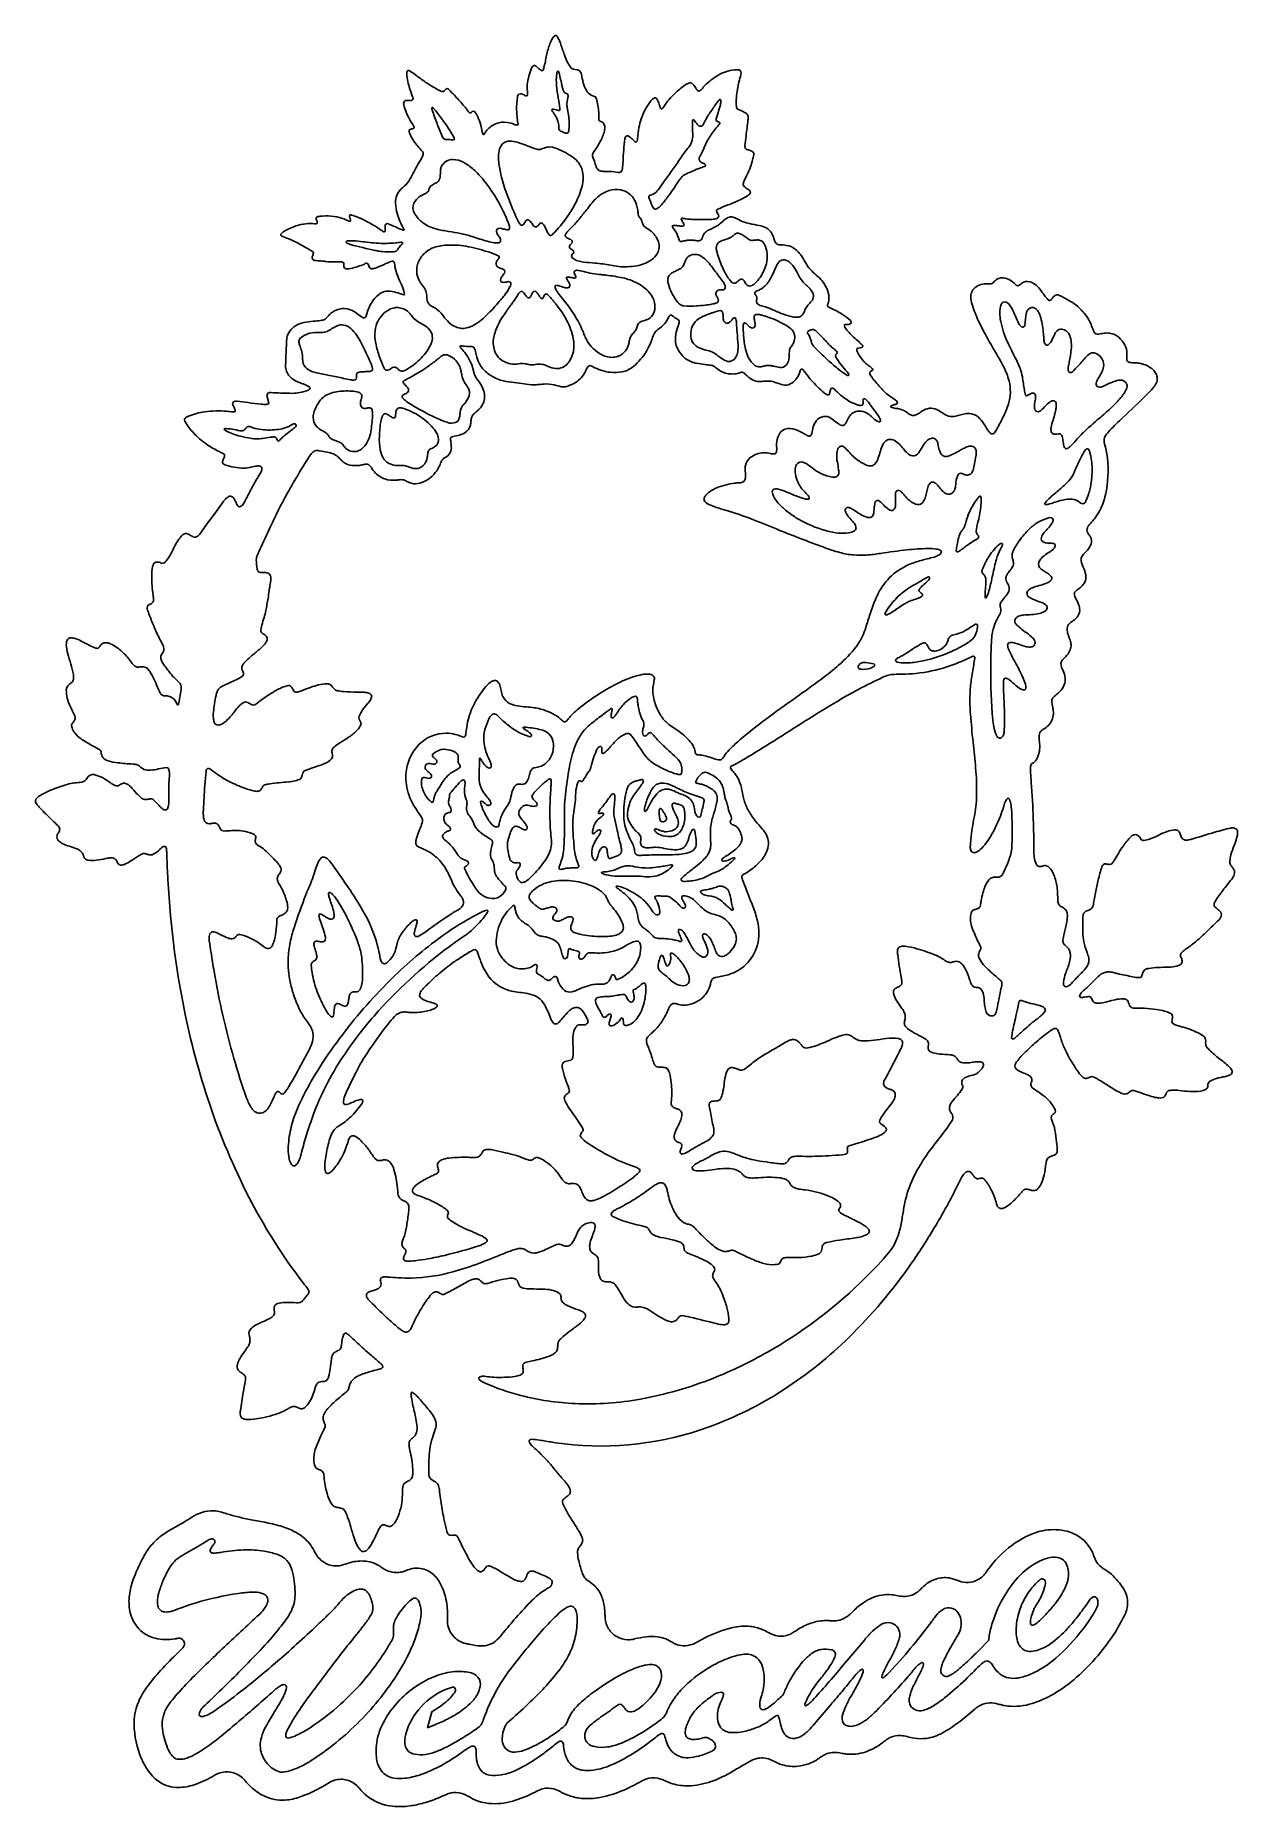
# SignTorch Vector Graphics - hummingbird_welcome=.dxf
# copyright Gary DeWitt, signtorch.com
# Model space of a CAD drawing. Extents: x 5.6 to 18.4, y 2.5 to 21.5.
import ezdxf

# ---------------------------------------------------------------- set-up
doc = ezdxf.new("R2010")
doc.units = 0
doc.layers.add('SignTorch_HUMMINGBIRD_WELCO', color=18, linetype='CONTINUOUS')

msp = doc.modelspace()

# ---------------------------------------------------------------- linework, layer by layer
at = {"layer": 'SignTorch_HUMMINGBIRD_WELCO'}
for points in [[(10.176, 4.276, -0.164067), (10.039, 4.359, -0.164508), (9.98, 4.508, -0.022434), (9.98, 4.556, 0.061974), (9.963, 4.75, 0.076168), (9.895, 4.933, 0.108708), (9.803, 5.035, 0.165503), (9.65, 5.082, 0.075396), (9.558, 5.065, 0.013845), (9.521, 5.051, -0.044793), (9.483, 5.04, -0.100453), (9.388, 5.039, -0.096815), (9.296, 5.076, -0.011807), (9.267, 5.096, 0.031093), (9.237, 5.115, 0.129006), (9.061, 5.159, 0.079984), (8.91, 5.133, -0.002726), (8.862, 5.117, -0.057224), (8.815, 5.107, -0.13962), (8.68, 5.133, -0.139695), (8.579, 5.226, -0.020648), (8.555, 5.268, 0.052858), (8.505, 5.345, 0.096556), (8.365, 5.462, 0.053092), (8.212, 5.527, 0.024054), (8.048, 5.568, 0.001849), (7.881, 5.6, -0.012626), (7.743, 5.63, -0.013866), (7.62, 5.664, 0.003543), (7.552, 5.684, 0.056427), (7.485, 5.696, 0.098539), (7.354, 5.677, 0.056436), (7.248, 5.626, -0.015789), (7.044, 5.506, 0.03084), (6.936, 5.438, 0.054402), (6.826, 5.34, 0.056094), (6.743, 5.223, 0.033716), (6.629, 4.98, 0.052939), (6.584, 4.815, 0.075405), (6.582, 4.643, 0.127745), (6.659, 4.461, 0.175048), (6.856, 4.333, 0.098787), (7.066, 4.326, 0.00242), (7.105, 4.333, -0.173174), (7.137, 4.328, -0.230369), (7.168, 4.283, -0.230213), (7.152, 4.231, -0.014592), (7.104, 4.183, 0.017314), (6.915, 3.989, 0.025036), (6.767, 3.809, 0.068434), (6.671, 3.635, 0.095857), (6.631, 3.412, 0.098502), (6.711, 3.044, 0.072225), (6.817, 2.872, 0.098555), (6.934, 2.778, 0.135638), (7.12, 2.738, 0.070432), (7.296, 2.774, 0.054364), (7.487, 2.866, -0.050368), (7.535, 2.889, -0.1458), (7.677, 2.898, -0.145719), (7.801, 2.829, -0.022118), (7.82, 2.806, 0.048084), (7.903, 2.722, 0.080202), (8.053, 2.633, 0.123581), (8.266, 2.604, 0.062349), (8.425, 2.643, 0.041123), (8.648, 2.749, 0.004709), (8.718, 2.791, -0.065096), (8.772, 2.815, -0.138547), (8.907, 2.817, -0.139023), (9.022, 2.747, -0.021191), (9.041, 2.726, 0.057301), (9.119, 2.647, 0.146303), (9.393, 2.537, 0.056975), (9.58, 2.541, 0.036391), (9.726, 2.572, 0.030049), (9.896, 2.632, 0.00593), (9.969, 2.664, -0.058663), (10.02, 2.68, -0.113244), (10.124, 2.677, -0.073604), (10.202, 2.643, 0.046614), (10.296, 2.596, 0.052436), (10.386, 2.572, 0.102783), (10.646, 2.584, 0.051431), (10.884, 2.672, 0.005157), (10.95, 2.705, -0.057727), (10.998, 2.723, -0.131729), (11.118, 2.722, -0.059656), (11.184, 2.694, 0.043607), (11.279, 2.651, 0.061813), (11.412, 2.621, 0.071982), (11.609, 2.631, 0.052984), (11.864, 2.71, 0.031407), (12.053, 2.805, -0.047692), (12.101, 2.827, -0.136512), (12.228, 2.836, -0.063782), (12.298, 2.812, 0.041469), (12.386, 2.778, 0.08044), (12.554, 2.755, 0.04218), (12.675, 2.769, 0.062722), (12.916, 2.85, 0.026111), (13.053, 2.925, -0.011457), (13.189, 3.004, -0.018039), (13.242, 3.032, -0.082452), (13.316, 3.052, -0.081896), (13.389, 3.048, -0.07094), (13.467, 3.018, 0.0524), (13.555, 2.981, 0.101994), (13.728, 2.965, 0.061409), (13.841, 2.992, 0.05949), (13.947, 3.047, 0.002702), (13.987, 3.074, -0.044445), (14.019, 3.092, -0.080094), (14.091, 3.112, -0.078123), (14.168, 3.108, 0.006676), (14.225, 3.097, 0.028753), (14.263, 3.093, 0.111583), (14.469, 3.126, 0.065118), (14.629, 3.216, 0.001012), (14.672, 3.249, -0.052802), (14.711, 3.272, -0.125567), (14.824, 3.293, -0.054787), (14.892, 3.281, 0.031545), (14.968, 3.264, 0.073282), (15.096, 3.263, 0.093083), (15.265, 3.319, 0.033612), (15.442, 3.433, 0.023384), (15.614, 3.575, -0.049484), (15.659, 3.608, -0.099154), (15.747, 3.639, -0.09668), (15.843, 3.635, -0.008146), (15.888, 3.623, 0.028251), (15.933, 3.613, 0.109733), (16.199, 3.627, 0.05816), (16.429, 3.722, 0.050223), (16.672, 3.89, 0.070543), (17.097, 4.371, 0.028326), (17.215, 4.576, 0.073938), (17.244, 4.662, 0.145048), (17.225, 4.823, 0.06877), (17.177, 4.903, 0.013874), (17.109, 4.984, 0.077282), (17.011, 5.063, -0.035925), (16.964, 5.096, -0.070857), (16.922, 5.139, -0.073325), (16.89, 5.204, 0.0783), (16.828, 5.324, 0.173258), (16.602, 5.476, 0.102978), (16.367, 5.487, 0.078583), (16.163, 5.42, 0.080929), (15.876, 5.208, 0.041725), (15.731, 5.033, -0.129333), (15.638, 4.953, -0.097477), (15.546, 4.929, -0.095998), (15.451, 4.942, -0.017829), (15.414, 4.956, 0.054112), (15.343, 4.977, 0.128942), (15.197, 4.965, 0.112394), (15.055, 4.876, -0.002599), (15.022, 4.844, -0.051565), (14.988, 4.817, -0.135588), (14.868, 4.78, -0.060798), (14.794, 4.787, 0.0279), (14.728, 4.798, 0.066928), (14.62, 4.794, 0.112913), (14.428, 4.716, 0.034642), (14.315, 4.624, 0.000555), (14.27, 4.581, -0.059701), (14.227, 4.55, -0.08981), (14.151, 4.523, -0.054146), (14.081, 4.52, 0.012534), (14.027, 4.522, 0.042915), (13.951, 4.516, 0.056322), (13.833, 4.483, 0.049521), (13.709, 4.417, -0.005211), (13.667, 4.39, -0.058923), (13.621, 4.368, -0.146982), (13.484, 4.363, -0.067526), (13.41, 4.393, 0.033448), (13.342, 4.426, 0.069974), (13.215, 4.459, 0.088412), (13.028, 4.447, 0.053503), (12.737, 4.341, 0.017533), (12.633, 4.285, -0.065409), (12.574, 4.261, -0.211089), (12.382, 4.29, 0.069614), (12.287, 4.334, 0.103673), (12.106, 4.349, 0.030234), (11.979, 4.325, -0.063324), (11.908, 4.317, -0.132142), (11.788, 4.35, -0.119872), (11.701, 4.435, -0.12387), (11.665, 4.547, -0.012949), (11.663, 4.588, 0.032166), (11.657, 4.664, 0.061681), (11.622, 4.793, 0.122582), (11.54, 4.904, 0.024241), (11.472, 4.955, -0.105834), (11.44, 4.989, -0.058622), (11.42, 5.031, -0.019906), (11.383, 5.162, -0.042094), (11.369, 5.248, -0.107034), (11.374, 5.282, -0.072502), (11.385, 5.302, 0.015206), (11.411, 5.338, 0.084305), (11.423, 5.366, 0.103442), (11.424, 5.39, 0.067446), (11.414, 5.421, 0.028067), (11.378, 5.489, 0.010803), (11.313, 5.591, -0.018456), (11.25, 5.694, -0.038869), (11.212, 5.775, -0.131771), (11.209, 5.802, -0.205376), (11.223, 5.823, -0.001323), (11.248, 5.84, 0.071654), (11.281, 5.87, 0.191201), (11.293, 5.907, 0.10701), (11.284, 5.939, 0.049488), (11.245, 5.997, 0.014756), (11.219, 6.027, -0.013587), (11.193, 6.057, -0.000121), (11.107, 6.161, 0.015557), (11.032, 6.246, 0.024077), (10.896, 6.378, -0.053878), (10.864, 6.413, -0.085056), (10.852, 6.438, -0.362955), (10.86, 6.455, -0.129161), (10.879, 6.46, -0.031331), (10.962, 6.451, 0.00038), (11.101, 6.428, 0.012563), (11.229, 6.41, 0.116597), (12.775, 6.592, 0.05644), (13.571, 6.989, 0.050841), (14.273, 7.553, 0.044968), (14.929, 8.328, 0.018881), (15.182, 8.719, 0.018015), (15.417, 9.146, -0.002471), (15.473, 9.257, -0.06622), (15.502, 9.299, -0.079097), (15.526, 9.318, -0.300551), (15.568, 9.316, -0.09367), (15.592, 9.29, 0.063699), (15.613, 9.262, 0.083367), (15.634, 9.248, 0.12563), (15.65, 9.245, 0.077324), (15.669, 9.249, -0.22558), (15.705, 9.247, -0.099699), (15.727, 9.228, -0.049588), (15.795, 9.119, -0.05233), (15.847, 8.976, 0.111619), (15.865, 8.942, 0.242348), (15.9, 8.927, 0.101919), (15.939, 8.938, 0.06543), (16, 8.981, 0.032209), (16.106, 9.091, -0.011487), (16.131, 9.119, -0.212626), (16.165, 9.134, -0.084973), (16.204, 9.126, 0.084541), (16.244, 9.119, 0.218388), (16.29, 9.139, 0.071935), (16.325, 9.192, 0.060242), (16.356, 9.286, 0.019566), (16.376, 9.41, -0.050984), (16.384, 9.444, -0.194969), (16.415, 9.48, -0.07725), (16.452, 9.493, 0.196797), (16.485, 9.513, 0.156273), (16.496, 9.549, 0.031701), (16.493, 9.607, 0.003743), (16.477, 9.732, 0.06396), (16.445, 9.85, -0.055789), (16.432, 9.895, -0.227858), (16.441, 9.926, -0.080137), (16.462, 9.943, 0.252985), (16.476, 9.966, 0.127034), (16.472, 9.986, 0.062482), (16.42, 10.066, 0.058219), (16.346, 10.135, 0.017031), (16.287, 10.177, -0.018755), (16.235, 10.213, -0.154716), (16.216, 10.239, -0.196057), (16.219, 10.279, 0.197629), (16.222, 10.319, 0.180874), (16.2, 10.346, 0.042388), (16.153, 10.369, -0.008158), (16.091, 10.394, -0.083138), (16.064, 10.412, -0.130545), (16.046, 10.439, -0.164402), (16.046, 10.465, -0.085141), (16.067, 10.502, -0.028559), (16.151, 10.596, -0.016225), (16.241, 10.68, -0.011502), (16.375, 10.792, -0.030211), (16.451, 10.845, -0.115462), (16.474, 10.852, -0.271153), (16.497, 10.841, -0.064604), (16.514, 10.808, -0.018314), (16.535, 10.744, 0.044809), (16.579, 10.626, 0.036638), (16.711, 10.399, 0.051365), (16.76, 10.34, 0.074093), (16.789, 10.32, 0.147959), (16.806, 10.317, 0.114506), (16.848, 10.332, -0.199435), (16.872, 10.336, -0.06022), (16.885, 10.332, -0.017165), (16.928, 10.309, -0.012585), (17.055, 10.231, 0.012647), (17.123, 10.189, 0.043935), (17.2, 10.153, 0.131238), (17.229, 10.151, 0.101158), (17.246, 10.157, 0.002164), (17.285, 10.183, -0.226482), (17.316, 10.187, -0.008713), (17.389, 10.163, 0.019382), (17.542, 10.115, 0.060207), (17.594, 10.108, 0.081137), (17.623, 10.112, 0.167868), (17.647, 10.129, 0.059938), (17.659, 10.153, -0.081236), (17.673, 10.177, -0.160362), (17.689, 10.187, -0.063018), (17.737, 10.193, -0.02871), (17.798, 10.189, 0.013646), (17.911, 10.178, 0.046927), (18.027, 10.182, 0.097683), (18.08, 10.199, 0.098822), (18.097, 10.214, 0.132127), (18.104, 10.229, 0.039911), (18.105, 10.246, -0.098604), (18.108, 10.263, -0.147713), (18.124, 10.283, -0.066433), (18.174, 10.309, -0.044904), (18.267, 10.333, 0.028496), (18.317, 10.345, 0.062005), (18.349, 10.358, 0.341038), (18.364, 10.396, 0.095192), (18.354, 10.417, 0.043974), (18.32, 10.454, 0.023652), (18.26, 10.505, -0.018551), (18.147, 10.597, -0.02958), (18.099, 10.645, -0.158489), (18.082, 10.683, -0.038571), (18.082, 10.715, 0.115797), (18.076, 10.747, 0.140675), (18.056, 10.772, 0.048453), (17.975, 10.817, 0.04161), (17.801, 10.876, -0.036862), (17.757, 10.891, -0.07288), (17.732, 10.906, -0.223952), (17.722, 10.927, -0.077939), (17.725, 10.95, 0.158651), (17.725, 10.994, 0.19367), (17.71, 11.012, 0.05907), (17.641, 11.038, 0.028236), (17.556, 11.054, 0.018862), (17.426, 11.067, 0.020895), (17.322, 11.068, -0.086991), (17.297, 11.072, -0.150841), (17.275, 11.088, -0.080478), (17.263, 11.11, 0.008842), (17.253, 11.138, 0.167604), (17.235, 11.159, 0.137221), (17.201, 11.168, 0.054547), (17.115, 11.159, 0.014295), (17.036, 11.138, -0.041001), (16.956, 11.122, -0.04488), (16.913, 11.121, -0.281308), (16.873, 11.15, -0.001629), (16.863, 11.173, 0.145366), (16.849, 11.189, 0.031219), (16.842, 11.193, 0.07322), (16.839, 11.194, 0.101281), (16.832, 11.194, -0.015984), (16.804, 11.188, -0.042474), (16.752, 11.184, -0.162685), (16.739, 11.188, -0.284227), (16.735, 11.199, -0.116254), (16.746, 11.222, -0.056296), (16.79, 11.268, 0.029399), (16.875, 11.349, -0.011126), (16.933, 11.408, -0.117935), (17.006, 11.451, -0.080689), (17.044, 11.456, -0.060512), (17.095, 11.449, 0.010914), (17.139, 11.438, 0.002923), (17.304, 11.403, 0.048158), (17.371, 11.395, 0.155641), (17.391, 11.401, 0.194103), (17.401, 11.417, -0.034249), (17.411, 11.451, -0.099369), (17.423, 11.471, -0.104104), (17.441, 11.485, -0.069746), (17.474, 11.494, -0.025266), (17.57, 11.503, -0.003521), (17.688, 11.507, 0.047251), (17.772, 11.518, 0.079377), (17.812, 11.534, 0.248605), (17.83, 11.563, 0.128134), (17.822, 11.604, -0.038553), (17.814, 11.625, -0.267389), (17.821, 11.658, -0.045725), (17.863, 11.694, -0.006306), (17.909, 11.728, 0.015128), (17.954, 11.762, 0.031371), (18.103, 11.896, -0.018395), (18.181, 11.971, 0.040898), (18.234, 12.025, 0.097626), (18.248, 12.053, 0.283121), (18.235, 12.104, 0.035197), (18.197, 12.136, -0.045364), (18.18, 12.151, -0.232078), (18.171, 12.177, -0.104771), (18.183, 12.21, -0.025647), (18.266, 12.328, 0.000876), (18.36, 12.448, 0.075826), (18.387, 12.497, 0.102737), (18.391, 12.524, 0.112564), (18.385, 12.548, 0.046984), (18.366, 12.575, -0.048472), (18.348, 12.602, -0.15568), (18.34, 12.645, -0.038485), (18.352, 12.706, -0.028409), (18.387, 12.806, 0.044832), (18.419, 12.907, 0.05939), (18.423, 12.951, 0.332116), (18.39, 12.993, 0.119485), (18.348, 12.994, 0.012896), (18.268, 12.974, 0.009006), (18.095, 12.924, -0.006591), (17.923, 12.873, -0.048663), (17.876, 12.865, -0.293467), (17.827, 12.891, -0.061609), (17.81, 12.932, 0.200928), (17.783, 12.966, 0.151532), (17.749, 12.974, 0.064189), (17.67, 12.956, 0.031624), (17.576, 12.916, -0.031681), (17.482, 12.875, -0.052002), (17.424, 12.861, -0.144615), (17.402, 12.865, -0.171889), (17.386, 12.881, 0.121883), (17.358, 12.915, 0.078844), (17.343, 12.923, 0.175921), (17.315, 12.922, 0.102065), (17.282, 12.9, 0.046677), (17.2, 12.802, 0.023815), (17.11, 12.657, -0.025389), (17.088, 12.621, -0.167844), (17.069, 12.607, -0.106537), (17.049, 12.605, -0.009514), (17.014, 12.611, 0.24638), (16.987, 12.602, 0.114221), (16.974, 12.581, 0.018893), (16.934, 12.438, 0.009243), (16.904, 12.303, 0.016039), (16.89, 12.224, -0.030827), (16.878, 12.164, -0.141809), (16.857, 12.13, -0.139965), (16.822, 12.112, 0.158158), (16.787, 12.092, 0.160329), (16.772, 12.059, 0.030934), (16.768, 12.001, 0.002125), (16.77, 11.885, 0.044651), (16.781, 11.776, 0.047797), (16.814, 11.665, -0.042796), (16.832, 11.606, -0.197039), (16.817, 11.519, -0.050286), (16.776, 11.467, -0.008137), (16.739, 11.429, 0.013395), (16.702, 11.392, -0.005303), (16.643, 11.329, -0.073805), (16.612, 11.305, -0.114031), (16.59, 11.298, -0.350702), (16.564, 11.317, -0.113548), (16.562, 11.35, -0.039072), (16.585, 11.439, -0.010835), (16.608, 11.5, 0.034214), (16.627, 11.562, 0.051639), (16.637, 11.636, 0.217384), (16.6, 11.724, 0.024293), (16.58, 11.741, -0.113296), (16.563, 11.761, -0.148694), (16.557, 11.795, -0.029919), (16.567, 11.849, 0.009082), (16.595, 11.972, 0.043316), (16.604, 12.052, 0.093424), (16.597, 12.099, 0.171022), (16.564, 12.14, 0.032489), (16.544, 12.15, -0.080696), (16.525, 12.163, -0.153612), (16.506, 12.195, -0.049767), (16.501, 12.242, 0.001873), (16.499, 12.312, 0.036528), (16.492, 12.378, 0.058962), (16.454, 12.508, 0.053229), (16.427, 12.554, 0.089495), (16.398, 12.582, 0.183348), (16.358, 12.592, 0.051616), (16.326, 12.584, -0.214514), (16.293, 12.587, -0.15941), (16.269, 12.612, -0.076412), (16.25, 12.681, -0.033651), (16.245, 12.762, 0.009715), (16.24, 13.088, 0.011799), (16.218, 13.485, -0.004392), (16.211, 13.584, -0.030319), (16.211, 13.653, -0.10501), (16.217, 13.673, -0.152739), (16.228, 13.684, 0.133866), (16.273, 13.726, 0.10232), (16.305, 13.816, 0.061446), (16.307, 13.897, -0.00465), (16.301, 13.968, -0.206731), (16.321, 14.03, -0.08212), (16.349, 14.051, 0.067686), (16.401, 14.091, 0.072583), (16.43, 14.129, 0.084213), (16.454, 14.199, 0.073793), (16.454, 14.246, 0.025898), (16.444, 14.301, -0.042868), (16.438, 14.346, -0.14771), (16.445, 14.378, -0.103756), (16.468, 14.404, 0.032859), (16.517, 14.445, 0.070187), (16.555, 14.494, 0.147599), (16.58, 14.598, 0.106784), (16.559, 14.675, -0.03227), (16.541, 14.714, -0.072626), (16.536, 14.74, -0.156342), (16.546, 14.783, -0.073008), (16.573, 14.815, 0.032889), (16.602, 14.845, 0.087971), (16.635, 14.899, 0.10547), (16.643, 14.951, 0.070179), (16.633, 15.002, -0.00259), (16.611, 15.063, -0.072363), (16.601, 15.119, -0.172419), (16.617, 15.169, -0.086197), (16.647, 15.197, 0.021851), (16.68, 15.221, 0.077095), (16.715, 15.26, 0.18378), (16.735, 15.343, 0.079856), (16.719, 15.396, -0.003616), (16.688, 15.461, -0.048726), (16.679, 15.487, -0.237204), (16.686, 15.52, -0.081726), (16.718, 15.547, 0.038072), (16.751, 15.572, 0.067769), (16.781, 15.605, 0.151083), (16.802, 15.676, 0.068892), (16.795, 15.723, 0.038818), (16.766, 15.8, -0.063109), (16.751, 15.846, -0.149745), (16.756, 15.89, -0.10476), (16.784, 15.93, 0.024394), (16.819, 15.965, 0.09278), (16.858, 16.031, 0.219579), (16.853, 16.102, 0.041728), (16.833, 16.133, -0.101078), (16.816, 16.165, -0.221227), (16.824, 16.216, -0.036712), (16.852, 16.251, 0.020636), (16.893, 16.3, 0.048729), (16.95, 16.388, 0.061733), (17.011, 16.557, 0.084508), (17.032, 16.952, 0.046154), (17, 17.104, -0.093188), (16.996, 17.142, -0.136369), (17.013, 17.19, -0.033907), (17.059, 17.246, -0.018213), (17.195, 17.381, 0.007685), (17.452, 17.627, 0.015653), (17.519, 17.697, 0.074483), (17.553, 17.749, 0.113351), (17.565, 17.804, 0.127218), (17.551, 17.853, 0.082606), (17.517, 17.895, 0.104606), (17.408, 17.955, 0.03683), (17.372, 17.963, 0.032422), (17.331, 17.967, -0.007411), (17.283, 17.969, -0.085598), (17.261, 17.974, -0.322506), (17.239, 18.009, 0.024555), (17.241, 18.065, 0.110431), (17.218, 18.156, 0.097459), (17.153, 18.24, 0.14409), (17.056, 18.284, 0.070318), (16.996, 18.284, 0.022342), (16.939, 18.274, -0.172738), (16.908, 18.277, -0.161705), (16.891, 18.294, -0.030305), (16.876, 18.33, 0.013458), (16.85, 18.394, 0.038973), (16.823, 18.445, 0.045186), (16.771, 18.513, 0.036911), (16.694, 18.586, 0.034844), (16.646, 18.62, 0.017511), (16.544, 18.676, 0.034428), (16.512, 18.69, 0.201795), (16.472, 18.687, 0.118211), (16.454, 18.672, -0.005034), (16.436, 18.648, -0.087341), (16.424, 18.637, -0.230117), (16.41, 18.635, -0.116891), (16.396, 18.644, -0.034458), (16.36, 18.687, 0.004928), (16.312, 18.752, 0.074235), (16.255, 18.808, 0.090135), (16.203, 18.833, 0.234196), (16.114, 18.816, 0.002614), (16.09, 18.797, -0.256575), (16.064, 18.793, -0.127284), (16.048, 18.804, 0.077293), (15.986, 18.855, 0.117477), (15.92, 18.876, 0.130406), (15.858, 18.864, 0.127306), (15.823, 18.835, -0.104544), (15.805, 18.818, -0.167086), (15.767, 18.81, 0.079946), (15.696, 18.808, 0.102524), (15.628, 18.779, 0.246784), (15.573, 18.674, 0.076348), (15.586, 18.591, 0.033555), (15.655, 18.414, 0.017573), (15.728, 18.27, 0.003901), (15.85, 18.056, -0.009236), (15.921, 17.928, -0.059571), (15.981, 17.772, -0.137441), (15.975, 17.528, -0.045615), (15.912, 17.375, -0.003207), (15.847, 17.252, -0.016857), (15.834, 17.229, -0.095296), (15.818, 17.212, -0.3163), (15.786, 17.212, -0.09796), (15.762, 17.236, -0.006303), (15.721, 17.3, 0.034763), (15.67, 17.37, 0.178789), (15.578, 17.423, 0.094172), (15.511, 17.421, 0.011153), (15.45, 17.406, -0.01634), (15.396, 17.394, -0.124777), (15.335, 17.398, -0.078539), (15.282, 17.424, 0.023815), (15.231, 17.456, 0.055599), (15.187, 17.476, 0.143151), (15.11, 17.477, 0.103839), (15.032, 17.437, -0.062661), (14.992, 17.413, -0.098545), (14.959, 17.405, -0.114673), (14.93, 17.41, -0.067199), (14.895, 17.432, 0.089676), (14.829, 17.469, 0.060563), (14.78, 17.479, -0.058202), (14.731, 17.489, -0.074142), (14.719, 17.495, -0.440572), (14.718, 17.503, -0.139455), (14.73, 17.511, -0.001754), (14.768, 17.523, 0.083344), (14.782, 17.53, 0.367941), (14.786, 17.549, 0.135435), (14.769, 17.568, -0.024431), (14.688, 17.624, -0.046347), (14.628, 17.679, -0.007225), (14.534, 17.787, -0.04676), (14.498, 17.839, -0.148004), (14.493, 17.859, -0.310631), (14.511, 17.881, 0.13679), (14.524, 17.89, 0.328219), (14.525, 17.897, 0.09053), (14.51, 17.915, 0.014343), (14.48, 17.937, -0.033736), (14.451, 17.961, -0.057361), (14.385, 18.038, -0.052747), (14.355, 18.095, -0.118584), (14.353, 18.111, -0.205132), (14.357, 18.119, -0.157812), (14.373, 18.125, 0.06294), (14.404, 18.13, 0.186157), (14.417, 18.14, 0.260134), (14.417, 18.152, 0.100294), (14.412, 18.158, -0.017088), (14.401, 18.168, 0.014822), (14.346, 18.218, -0.046406), (14.249, 18.317, -0.059956), (14.221, 18.361, -0.270858), (14.222, 18.373, -0.2735), (14.232, 18.378, 0.082404), (14.275, 18.38, 0.135914), (14.291, 18.389, 0.241391), (14.295, 18.399, 0.17091), (14.285, 18.418, 0.048735), (14.2, 18.485, 0.029408), (14.084, 18.548, -0.013652), (14.055, 18.563, -0.087371), (14.043, 18.573, -0.197457), (14.04, 18.58, -0.09113), (14.043, 18.593, 0.087738), (14.056, 18.642, 0.104741), (14.042, 18.743, 0.092983), (13.984, 18.842, 0.03671), (13.921, 18.904, -0.031713), (13.858, 18.966, -0.059448), (13.804, 19.041, 0.026747), (13.756, 19.12, 0.078611), (13.696, 19.183, 0.1261), (13.601, 19.223, 0.035584), (13.531, 19.229, -0.171868), (13.496, 19.241, -0.124672), (13.478, 19.265, -0.025323), (13.463, 19.309, 0.05924), (13.443, 19.355, 0.144061), (13.385, 19.41, 0.075354), (13.312, 19.435, -0.00557), (13.207, 19.455, -0.086155), (13.075, 19.507, 0.054402), (13.043, 19.521, 0.092305), (13.005, 19.527, 0.104698), (12.973, 19.518, 0.059632), (12.948, 19.502, 0.002647), (12.894, 19.456, -0.041386), (12.859, 19.431, -0.029635), (12.807, 19.403, 0.016362), (12.76, 19.38, 0.133626), (12.719, 19.341, 0.066723), (12.706, 19.313, -0.088676), (12.693, 19.286, -0.27463), (12.657, 19.271, -0.006363), (12.614, 19.277, 0.074531), (12.546, 19.278, 0.033694), (12.506, 19.27, -0.015023), (12.482, 19.264, -0.302839), (12.461, 19.273, -0.082094), (12.452, 19.291, 0.065637), (12.42, 19.366, 0.036182), (12.387, 19.413, -0.179917), (12.382, 19.427, -0.26409), (12.386, 19.432, -0.121608), (12.399, 19.436, -0.056469), (12.439, 19.433, 0.050499), (12.479, 19.429, 0.071933), (12.5, 19.432, 0.329922), (12.508, 19.443, 0.117896), (12.506, 19.449, 0.020019), (12.488, 19.483, -0.035373), (12.478, 19.502, -0.439579), (12.483, 19.512, -0.12791), (12.493, 19.512, 0.017003), (12.533, 19.506, 0.02447), (12.59, 19.501, 0.007789), (12.769, 19.499, 0.028376), (12.834, 19.503, 0.074674), (12.858, 19.509, 0.130076), (12.873, 19.522, 0.173985), (12.878, 19.537, 0.135928), (12.87, 19.561, -0.035069), (12.857, 19.583, -0.091846), (12.854, 19.593, -0.168072), (12.856, 19.598, -0.138928), (12.87, 19.61, -0.021757), (12.977, 19.655, 0.022418), (13.107, 19.709, 0.034497), (13.187, 19.753, 0.06741), (13.212, 19.775, 0.281782), (13.216, 19.797, 0.159686), (13.2, 19.816, -0.01566), (13.163, 19.842, -0.082372), (13.146, 19.858, -0.197739), (13.141, 19.88, -0.065993), (13.151, 19.912, -0.004105), (13.184, 19.982, 0.022245), (13.217, 20.061, 0.023876), (13.241, 20.137, 0.007055), (13.254, 20.19, 0.176835), (13.252, 20.212, 0.141713), (13.24, 20.224, 0.061042), (13.205, 20.24, -0.02108), (13.178, 20.249, -0.246419), (13.16, 20.271, -0.076632), (13.159, 20.287, -0.01131), (13.17, 20.393, 0.001569), (13.191, 20.562, 0.045098), (13.192, 20.604, 0.233644), (13.176, 20.631, 0.044615), (13.133, 20.656, -0.003305), (13.083, 20.678, -0.157675), (13.073, 20.687, -0.111902), (13.067, 20.707, -0.03689), (13.067, 20.802, -0.021489), (13.078, 20.891, -0.024433), (13.094, 20.969, 0.000156), (13.116, 21.049, 0.13387), (13.115, 21.079, 0.295661), (13.092, 21.099, 0.065391), (13.046, 21.1, 0.108312), (12.869, 21.04, 0.058894), (12.734, 20.934, 0.019666), (12.707, 20.905, -0.027666), (12.68, 20.877, -0.101657), (12.672, 20.872, -0.246043), (12.657, 20.874, -0.098244), (12.647, 20.885, 0.021653), (12.614, 20.934, 0.082912), (12.591, 20.956, 0.235478), (12.565, 20.959, 0.068167), (12.516, 20.934, 0.042872), (12.41, 20.847, 0.021861), (12.349, 20.783, 0.036291), (12.287, 20.699, -0.025352), (12.277, 20.685, -0.474651), (12.26, 20.685, -0.100717), (12.253, 20.698, 0.00671), (12.233, 20.759, 0.073139), (12.215, 20.793, 0.374432), (12.191, 20.799, 0.10428), (12.154, 20.768, 0.046855), (12.096, 20.68, 0.036977), (12.05, 20.575, 0.043902), (12.026, 20.482, 0.016255), (12.011, 20.365, -0.034714), (12.006, 20.336, -0.167277), (12.001, 20.329, -0.275217), (11.991, 20.327, -0.091278), (11.979, 20.336, 0.015577), (11.935, 20.376, 0.045952), (11.912, 20.392, 0.424194), (11.883, 20.383, 0.08721), (11.875, 20.361, 0.017653), (11.863, 20.244, 0.006769), (11.856, 20.115, -0.031015), (11.849, 20.046, -0.05802), (11.841, 20.018, -0.227468), (11.825, 20.005, -0.111103), (11.803, 20.003, 0.030327), (11.716, 20.012, 0.012056), (11.647, 20.014, -0.112855), (11.602, 20.024, -0.210688), (11.569, 20.062, 0.006897), (11.55, 20.123, 0.018395), (11.533, 20.167, -0.190143), (11.532, 20.2, -0.075634), (11.545, 20.224, 0.044606), (11.605, 20.318, 0.03984), (11.653, 20.431, 0.086787), (11.661, 20.487, 0.089844), (11.656, 20.512, 0.193623), (11.625, 20.544, 0.011503), (11.61, 20.55, -0.201918), (11.601, 20.559, -0.104832), (11.598, 20.576, 0.024242), (11.596, 20.647, 0.044393), (11.571, 20.789, 0.130562), (11.56, 20.809, 0.146275), (11.542, 20.819, -0.187075), (11.473, 20.865, -0.064276), (11.445, 20.919, -0.0432), (11.42, 21.006, 0.010774), (11.408, 21.063, 0.131748), (11.395, 21.086, 0.204051), (11.362, 21.101, -0.056055), (11.327, 21.105, -0.192596), (11.293, 21.129, -0.030618), (11.257, 21.192, -0.031808), (11.227, 21.266, 0.003768), (11.186, 21.384, 0.037447), (11.156, 21.452, 0.148835), (11.143, 21.465, 0.326296), (11.122, 21.462, 0.069978), (11.103, 21.437, 0.033302), (11.081, 21.392, 0.037083), (11.042, 21.272, 0.019858), (11.029, 21.205, -0.024676), (11.014, 21.137, -0.02829), (11.001, 21.097, -0.162819), (10.997, 21.091, -0.299954), (10.983, 21.091, -0.026219), (10.962, 21.108, 0.007209), (10.93, 21.135, 0.108413), (10.913, 21.144, 0.324163), (10.887, 21.134, 0.069827), (10.87, 21.096, 0.007041), (10.845, 21.009, 0.064537), (10.832, 20.915, 0.020731), (10.834, 20.877, -0.019934), (10.835, 20.839, -0.096011), (10.832, 20.825, -0.245637), (10.828, 20.821, -0.165243), (10.817, 20.822, 0.017087), (10.78, 20.838, 0.101197), (10.755, 20.842, 0.252559), (10.735, 20.831, 0.102036), (10.727, 20.808, 0.037968), (10.719, 20.673, 0.021594), (10.723, 20.602, 0.021176), (10.733, 20.53, -0.04696), (10.734, 20.518, -0.410385), (10.725, 20.509, -0.09913), (10.703, 20.513, 0.056929), (10.616, 20.537, 0.132237), (10.502, 20.525, 0.123306), (10.402, 20.454, 0.036316), (10.375, 20.417, -0.142108), (10.366, 20.409, -0.456891), (10.356, 20.414, -0.044433), (10.351, 20.435, 0.041157), (10.336, 20.509, 0.032847), (10.304, 20.598, 0.069238), (10.271, 20.651, 0.219608), (10.258, 20.657, 0.263173), (10.236, 20.645, -0.219511), (10.225, 20.638, -0.196537), (10.217, 20.64, -0.071348), (10.202, 20.655, -0.022794), (10.194, 20.666, 0.021643), (10.186, 20.677, 0.01643), (10.149, 20.722, 0.006834), (10.054, 20.827, 0.010982), (9.994, 20.889, 0.076329), (9.984, 20.896, 0.242934), (9.967, 20.896, 0.10019), (9.958, 20.889, 0.001182), (9.946, 20.874, -0.199383), (9.932, 20.867, -0.141615), (9.91, 20.871, -0.032802), (9.743, 20.969, -0.013544), (9.638, 21.045, 0.019245), (9.58, 21.085, 0.039691), (9.567, 21.092, 0.316902), (9.552, 21.089, 0.192647), (9.544, 21.07, 0.049243), (9.552, 20.994, 0.022413), (9.571, 20.916, 0.017499), (9.604, 20.819, -0.025054), (9.612, 20.794, -0.397865), (9.6, 20.772, -0.108012), (9.581, 20.77, 0.027659), (9.547, 20.772, 0.076093), (9.528, 20.77, 0.298713), (9.512, 20.75, 0.088268), (9.513, 20.727, 0.034985), (9.539, 20.647, 0.031), (9.572, 20.578, 0.011897), (9.616, 20.502, -0.053837), (9.624, 20.486, -0.299898), (9.621, 20.476, -0.176381), (9.608, 20.47, 0.110975), (9.582, 20.463, 0.352735), (9.57, 20.436, 0.044991), (9.58, 20.41, 0.030107), (9.621, 20.337, 0.036398), (9.663, 20.282, 0.009155), (9.712, 20.228, -0.124597), (9.721, 20.212, -0.141579), (9.72, 20.193, -0.059493), (9.702, 20.152, 0.019084), (9.615, 19.994, -0.03315), (9.566, 19.91, -0.073985), (9.504, 19.843, 0.099341), (9.445, 19.772, 0.113234), (9.426, 19.703, 0.070558), (9.436, 19.589, 0.032194), (9.464, 19.499, 0.037335), (9.499, 19.426, 0.004297), (9.516, 19.395, -0.446166), (9.514, 19.386, -0.151756), (9.508, 19.385, -0.043402), (9.489, 19.391, -0.029175), (9.445, 19.41, 0.022221), (9.362, 19.447, 0.022832), (9.339, 19.455, 0.391948), (9.318, 19.445, 0.09829), (9.314, 19.423, -0.014931), (9.314, 19.383, -0.121932), (9.311, 19.372, -0.238711), (9.306, 19.368, -0.115853), (9.299, 19.369, -0.04675), (9.284, 19.376, -0.032517), (9.259, 19.393, 0.021492), (9.234, 19.411, 0.011364), (9.196, 19.434, 0.006617), (9.13, 19.472, 0.025907), (9.028, 19.522, 0.038012), (8.954, 19.547, 0.063988), (8.943, 19.548, 0.373411), (8.933, 19.54, 0.126958), (8.935, 19.523, -0.055011), (8.943, 19.493, -0.112617), (8.942, 19.483, -0.255558), (8.938, 19.48, -0.193463), (8.925, 19.481, 0.028039), (8.875, 19.505, 0.061464), (8.769, 19.533, 0.05346), (8.644, 19.536, 0.028068), (8.595, 19.53, 0.10216), (8.583, 19.524, 0.358389), (8.576, 19.503, -0.001511), (8.586, 19.479, -0.104657), (8.589, 19.467, -0.286972), (8.583, 19.458, -0.132915), (8.56, 19.454, 0.050366), (8.468, 19.454, 0.055969), (8.361, 19.43, 0.047095), (8.243, 19.377, 0.061313), (8.203, 19.347, 0.262427), (8.199, 19.336, 0.249144), (8.211, 19.321, 0.002013), (8.28, 19.294, -0.024625), (8.337, 19.269, -0.013719), (8.49, 19.187, -0.012635), (8.537, 19.158, -0.085722), (8.543, 19.152, -0.272941), (8.546, 19.131, 0.028878), (8.535, 19.1, 0.121955), (8.534, 19.083, 0.166803), (8.54, 19.073, 0.155005), (8.564, 19.062, 0.005855), (8.628, 19.056, -0.016273), (8.678, 19.051, 0.039325), (8.771, 19.045, 0.003664), (8.848, 19.046, -0.152425), (8.867, 19.041, -0.282763), (8.873, 19.028, 0.028485), (8.872, 19.007, 0.156308), (8.879, 18.983, 0.192581), (8.897, 18.972, 0.096478), (8.927, 18.972, 0.040927), (9.077, 19.016, 0.035473), (9.11, 19.032, -0.395618), (9.13, 19.027, -0.089612), (9.139, 19.005, 0.112596), (9.149, 18.984, 0.264138), (9.176, 18.973, 0.061712), (9.217, 18.983, 0.017008), (9.321, 19.028, -0.024622), (9.378, 19.051, -0.07967), (9.393, 19.054, -0.300526), (9.41, 19.043, -0.085156), (9.416, 19.018, 0.070777), (9.439, 18.918, 0.017905), (9.478, 18.826, -0.032991), (9.515, 18.733, -0.046429), (9.521, 18.701, -0.270577), (9.519, 18.696, -0.2108), (9.515, 18.695, -0.030149), (9.488, 18.702, 0.009564), (9.409, 18.726, 0.103039), (9.325, 18.733, 0.125682), (9.256, 18.705, 0.13737), (9.142, 18.559, 0.033276), (9.112, 18.47, -0.176178), (9.098, 18.451, -0.255603), (9.08, 18.449, -0.058052), (9.056, 18.462, -0.001893), (8.992, 18.508, 0.082655), (8.934, 18.537, 0.128048), (8.822, 18.542, 0.136396), (8.729, 18.493, 0.029681), (8.686, 18.447, -0.124964), (8.658, 18.427, -0.055611), (8.639, 18.422, -0.015395), (8.568, 18.413, 0.007886), (8.471, 18.403, 0.082979), (8.374, 18.374, 0.101651), (8.309, 18.323, 0.101224), (8.268, 18.251, 0.055809), (8.263, 18.226, 0.010135), (8.255, 18.086, 0.006078), (8.25, 17.94, 0.095723), (8.261, 17.876, 0.174026), (8.337, 17.787, 0.036918), (8.421, 17.747, -0.004086), (8.484, 17.722, -0.109089), (8.506, 17.707, -0.140462), (8.512, 17.695, -0.217953), (8.51, 17.687, -0.138822), (8.495, 17.676, -0.036868), (8.401, 17.649, -0.050888), (8.323, 17.641, -0.010638), (8.2, 17.644, -0.002626), (8.096, 17.649, 0.081536), (8.07, 17.646, 0.381866), (8.051, 17.617, 0.02477), (8.059, 17.583, -0.002698), (8.069, 17.545, -0.177328), (8.067, 17.53, -0.240406), (8.059, 17.525, -0.036585), (8.042, 17.523, -0.030239), (7.987, 17.525, -0.018582), (7.847, 17.543, 0.024232), (7.73, 17.557, 0.096717), (7.701, 17.553, 0.161439), (7.688, 17.544, 0.171794), (7.684, 17.53, 0.111906), (7.691, 17.508, -0.03011), (7.709, 17.47, -0.074287), (7.712, 17.456, -0.381436), (7.702, 17.443, -0.088353), (7.686, 17.442, 0.016334), (7.618, 17.45, 0.053247), (7.388, 17.444, 0.067156), (7.212, 17.396, 0.016142), (7.185, 17.383, 0.307404), (7.171, 17.358, 0.11715), (7.179, 17.333, 0.046644), (7.266, 17.218, 0.05815), (7.404, 17.098, 0.034763), (7.54, 17.019, -0.008017), (7.584, 16.997, -0.197227), (7.597, 16.981, -0.166178), (7.596, 16.964, -0.020408), (7.584, 16.935, 0.063566), (7.576, 16.911, 0.224517), (7.581, 16.892, 0.131069), (7.601, 16.878, 0.045476), (7.7, 16.852, 0.041807), (7.806, 16.842, 0.059374), (7.88, 16.851, -0.015485), (7.944, 16.864, -0.118949), (7.978, 16.862, -0.151916), (7.992, 16.853, -0.170038), (7.997, 16.838, -0.126373), (7.988, 16.803, -0.007997), (7.945, 16.73, 0.018498), (7.876, 16.605, -0.006988), (7.81, 16.478, -0.0809), (7.779, 16.437, -0.188865), (7.758, 16.429, -0.227896), (7.739, 16.438, -0.068844), (7.726, 16.46, 0.020391), (7.701, 16.512, 0.135111), (7.679, 16.536, 0.261236), (7.643, 16.537, 0.086596), (7.608, 16.511, 0.027556), (7.582, 16.48, 0.004596), (7.439, 16.284, 0.002399), (7.338, 16.142, -0.099384), (7.306, 16.112, -0.120635), (7.283, 16.104, -0.126846), (7.26, 16.108, -0.063737), (7.223, 16.13, 0.207205), (7.181, 16.142, 0.153604), (7.15, 16.127, 0.063415), (7.098, 16.064, 0.032347), (7.048, 15.973, -0.030249), (6.998, 15.882, -0.051427), (6.961, 15.834, -0.147876), (6.942, 15.824, -0.179939), (6.919, 15.827, 0.12581), (6.877, 15.837, 0.097265), (6.858, 15.833, 0.12234), (6.845, 15.824, 0.128546), (6.829, 15.789, 0.045361), (6.819, 15.682, 0.036243), (6.835, 15.483, -0.029304), (6.839, 15.433, -0.139904), (6.834, 15.413, -0.125997), (6.818, 15.396, -0.015809), (6.788, 15.38, 0.186354), (6.773, 15.362, 0.160787), (6.772, 15.336, 0.014531), (6.789, 15.285, 0.011814), (6.815, 15.216, 0.006575), (6.867, 15.095, 0.022144), (6.934, 14.961, -0.072588), (6.947, 14.926, -0.084933), (6.949, 14.897, -0.096718), (6.941, 14.873, -0.02919), (6.928, 14.852, 0.091911), (6.917, 14.83, 0.155781), (6.919, 14.795, 0.055963), (6.938, 14.758, 0.017373), (6.969, 14.714, -0.004781), (7.001, 14.671, 0.020245), (7.039, 14.623, 0.02795), (7.07, 14.591, 0.006569), (7.11, 14.555, -0.154623), (7.132, 14.52, -0.076245), (7.135, 14.491, -0.028118), (7.125, 14.413, -0.007108), (7.108, 14.328, -0.039493), (7.104, 14.313, -0.140876), (7.1, 14.308, -0.356916), (7.098, 14.308, -0.122043), (7.091, 14.318, 0.076269), (7.066, 14.361, 0.102209), (7.029, 14.392, 0.105563), (6.985, 14.406, 0.008221), (6.956, 14.407, -0.106048), (6.936, 14.413, -0.149914), (6.911, 14.436, -0.029013), (6.887, 14.486, 0.004595), (6.853, 14.566, 0.031383), (6.808, 14.654, 0.055775), (6.777, 14.696, 0.234874), (6.712, 14.719, 0.029683), (6.69, 14.716, -0.083667), (6.668, 14.714, -0.155962), (6.634, 14.729, -0.04874), (6.602, 14.764, 0.002258), (6.56, 14.819, 0.037483), (6.514, 14.868, 0.057921), (6.407, 14.949, 0.054807), (6.36, 14.97, 0.093498), (6.32, 14.975, 0.185305), (6.283, 14.958, 0.049215), (6.258, 14.927, -0.226703), (6.24, 14.915, -0.116149), (6.221, 14.918, -0.029667), (6.152, 14.948, -0.00335), (6.067, 14.993, 0.049012), (6.002, 15.02, 0.065787), (5.959, 15.028, 0.323085), (5.914, 14.997, 0.105149), (5.907, 14.954, 0.046489), (5.923, 14.858, 0.015859), (5.955, 14.747, -0.036093), (5.982, 14.635, -0.054389), (5.985, 14.591, -0.173609), (5.972, 14.558, -0.053947), (5.944, 14.534, 0.093026), (5.918, 14.507, 0.142919), (5.907, 14.468, 0.067294), (5.917, 14.384, 0.045139), (5.951, 14.289, 0.006744), (5.99, 14.209, -0.06993), (6.001, 14.178, -0.17207), (5.996, 14.148, -0.068194), (5.975, 14.119, 0.219327), (5.963, 14.086, 0.068023), (5.968, 14.064, 0.067409), (5.997, 14.011, 0.08688), (6.064, 13.947, 0.023365), (6.174, 13.881, 0.003517), (6.254, 13.838, -0.087969), (6.272, 13.824, -0.184787), (6.279, 13.807, 0.070592), (6.285, 13.772, 0.077671), (6.296, 13.749, 0.087231), (6.311, 13.733, 0.087592), (6.354, 13.712, 0.03941), (6.457, 13.692, 0.01511), (6.618, 13.678, -0.046773), (6.658, 13.672, -0.137944), (6.692, 13.653, 0.064162), (6.722, 13.629, 0.138486), (6.787, 13.612, 0.046567), (6.869, 13.621, 0.000084), (6.955, 13.639, -0.142252), (6.987, 13.636, -0.236396), (7.003, 13.619, -0.057847), (7.008, 13.585, -0.034919), (7.007, 13.528, 0.021262), (7.002, 13.423, 0.005898), (7.002, 13.305, -0.039758), (6.999, 13.242, -0.048591), (6.99, 13.206, -0.412477), (6.954, 13.189, -0.107228), (6.927, 13.205, -0.016669), (6.888, 13.245, 0.026743), (6.834, 13.298, 0.113533), (6.818, 13.306, 0.130834), (6.797, 13.306, -0.046358), (6.758, 13.3, -0.188245), (6.712, 13.314, -0.040206), (6.658, 13.365, 0.002779), (6.596, 13.433, 0.057469), (6.566, 13.458, 0.115492), (6.529, 13.473, 0.154234), (6.499, 13.467, 0.033144), (6.478, 13.455, -0.105667), (6.457, 13.446, -0.156184), (6.424, 13.45, -0.04731), (6.387, 13.471, 0.000069), (6.338, 13.506, 0.038702), (6.293, 13.533, 0.054033), (6.213, 13.563, 0.118914), (6.174, 13.564, 0.219859), (6.133, 13.533, -0.130583), (6.099, 13.495, -0.128862), (6.064, 13.483, 0.017782), (5.995, 13.477, 0.038755), (5.915, 13.46, 0.027396), (5.739, 13.398, 0.037305), (5.624, 13.34, 0.072639), (5.59, 13.312, 0.1206), (5.578, 13.29, 0.148251), (5.579, 13.269, 0.0717), (5.588, 13.252, 0.031554), (5.615, 13.218, 0.016319), (5.674, 13.158, -0.005693), (5.787, 13.048, 0.003044), (5.823, 13.013, -0.260408), (5.835, 12.972, -0.088889), (5.822, 12.942, 0.077766), (5.808, 12.912, 0.285314), (5.825, 12.857, 0.058875), (5.863, 12.83, 0.053254), (5.94, 12.799, -0.026036), (6.019, 12.772, -0.087498), (6.06, 12.747, -0.10231), (6.084, 12.715, -0.034968), (6.094, 12.687, 0.156087), (6.111, 12.663, 0.138152), (6.145, 12.649, 0.06043), (6.227, 12.651, 0.018705), (6.328, 12.668, -0.041382), (6.384, 12.675, -0.068203), (6.411, 12.672, -0.150274), (6.433, 12.659, -0.095504), (6.451, 12.631, 0.146977), (6.471, 12.605, 0.163701), (6.491, 12.598, 0.086824), (6.53, 12.606, 0.056094), (6.598, 12.642, -0.003755), (6.686, 12.7, -0.04075), (6.72, 12.719, -0.110083), (6.734, 12.722, -0.084589), (6.768, 12.715, 0.05704), (6.801, 12.707, 0.151191), (6.833, 12.712, 0.068673), (6.891, 12.752, -0.005162), (6.932, 12.789, -0.146867), (6.952, 12.798, -0.377103), (6.973, 12.784, -0.053519), (6.98, 12.741, -0.008864), (6.981, 12.701, 0.0061), (6.987, 12.541, 0.03968), (7.178, 11.001, 0.032914), (7.457, 9.986, 0.037573), (7.889, 8.989, 0.041284), (8.421, 8.154, 0.002239), (8.485, 8.071, -0.067928), (8.498, 8.048, -0.286676), (8.492, 8.013, 0.009689), (8.463, 7.979, 0.009785), (8.432, 7.94, -0.192858), (8.4, 7.921, -0.060805), (8.368, 7.92, 0.03034), (8.243, 7.923, 0.059309), (8.162, 7.91, 0.302088), (8.128, 7.87, 0.083621), (8.129, 7.839, -0.082093), (8.13, 7.807, -0.20197), (8.11, 7.771, -0.040963), (8.081, 7.752, -0.025624), (8.005, 7.716, 0.035728), (7.93, 7.679, 0.053542), (7.882, 7.644, 0.272947), (7.861, 7.574, -0.018244), (7.868, 7.538, -0.101347), (7.867, 7.494, -0.081193), (7.852, 7.457, -0.014427), (7.815, 7.402, 0.016499), (7.76, 7.319, 0.07747), (7.735, 7.26, 0.09637), (7.733, 7.225, 0.164725), (7.751, 7.19, 0.080134), (7.782, 7.168, -0.113235), (7.812, 7.143, -0.093741), (7.82, 7.128, -0.091475), (7.822, 7.111, -0.024723), (7.818, 7.081, 0.000944), (7.797, 6.961, 0.007467), (7.767, 6.767, 0.040049), (7.765, 6.73, 0.095845), (7.771, 6.702, 0.186259), (7.792, 6.681, 0.098562), (7.824, 6.673, 0.045239), (7.934, 6.678, 0.02125), (8.022, 6.694, 0.01577), (8.138, 6.725, 0.030148), (8.204, 6.749, 0.0288), (8.27, 6.782, -0.010502), (8.307, 6.803, -0.161747), (8.348, 6.809, -0.091877), (8.392, 6.794, 0.118933), (8.417, 6.786, 0.171098), (8.451, 6.796, 0.091801), (8.495, 6.843, 0.081227), (8.561, 6.992, -0.035339), (8.574, 7.031, -0.101539), (8.595, 7.062, -0.136075), (8.62, 7.075, -0.076293), (8.648, 7.078, 0.257651), (8.695, 7.099, 0.095002), (8.71, 7.129, 0.036187), (8.726, 7.214, -0.006906), (8.739, 7.318, -0.084785), (8.754, 7.365, -0.126158), (8.776, 7.39, -0.035896), (8.797, 7.402, 0.013139), (8.821, 7.414, 0.181407), (8.839, 7.434, 0.062705), (8.848, 7.472, -0.019638), (8.858, 7.543, -0.078248), (8.872, 7.582, -0.348747), (8.897, 7.593, -0.095715), (8.912, 7.586, -0.028616), (8.952, 7.551, 0.005093), (9.085, 7.427, 0.008452), (9.168, 7.354, 0.003156), (9.265, 7.271, -0.098281), (9.286, 7.246, -0.157133), (9.288, 7.233, -0.183518), (9.282, 7.223, -0.108848), (9.265, 7.214, -0.005133), (9.191, 7.194, 0.028855), (9.06, 7.152, 0.056628), (8.998, 7.12, 0.070045), (8.958, 7.085, 0.087906), (8.937, 7.048, 0.036477), (8.927, 7.012, -0.133265), (8.91, 6.978, -0.041098), (8.884, 6.953, 0.014158), (8.774, 6.861, 0.039754), (8.681, 6.763, 0.092316), (8.654, 6.712, 0.132316), (8.652, 6.67, 0.062054), (8.666, 6.629, -0.023293), (8.673, 6.613, -0.123807), (8.674, 6.602, -0.081594), (8.667, 6.578, 0.001222), (8.624, 6.488, 0.028245), (8.567, 6.35, 0.095367), (8.551, 6.238, 0.073927), (8.565, 6.17, 0.175782), (8.584, 6.148, 0.06501), (8.615, 6.134, -0.156385), (8.644, 6.115, -0.15167), (8.66, 6.075, 0.040704), (8.686, 5.906, 0.043663), (8.722, 5.801, 0.086802), (8.753, 5.754, 0.156327), (8.79, 5.734, 0.001479), (8.838, 5.725, -0.239828), (8.889, 5.686, -0.0235), (8.913, 5.629, -0.019791), (8.948, 5.519, 0.012327), (8.982, 5.408, 0.042201), (9.025, 5.307, 0.09951), (9.055, 5.27, 0.192354), (9.087, 5.26, 0.130282), (9.112, 5.269, 0.094283), (9.139, 5.296, 0.034872), (9.192, 5.386, 0.007553), (9.234, 5.474, -0.03931), (9.26, 5.52, -0.060382), (9.278, 5.541, -0.220165), (9.297, 5.547, -0.102454), (9.321, 5.539, 0.164176), (9.366, 5.529, 0.157153), (9.393, 5.541, 0.080037), (9.429, 5.586, 0.034406), (9.452, 5.636, 0.045966), (9.487, 5.755, 0.045913), (9.498, 5.866, -0.01867), (9.5, 5.925, -0.049489), (9.507, 5.963, -0.201382), (9.538, 6.002, -0.024165), (9.563, 6.014, 0.104605), (9.586, 6.03, 0.155659), (9.607, 6.074, 0.050647), (9.609, 6.136, 0.043131), (9.578, 6.341, -0.038791), (9.569, 6.393, -0.078753), (9.572, 6.428, -0.152678), (9.591, 6.461, -0.031416), (9.607, 6.473, 0.091122), (9.634, 6.5, 0.149759), (9.655, 6.569, 0.049289), (9.647, 6.658, 0.012286), (9.611, 6.819, -0.022513), (9.594, 6.906, -0.049349), (9.591, 6.952, -0.254961), (9.596, 6.961, -0.28006), (9.606, 6.96, -0.053111), (9.644, 6.931, -0.017748), (9.68, 6.893, -0.006681), (9.77, 6.787, -0.028947), (9.833, 6.701, -0.117975), (9.858, 6.632, -0.117073), (9.85, 6.567, 0.010605), (9.819, 6.477, 0.046856), (9.791, 6.351, 0.0261), (9.782, 6.235, -0.000167), (9.779, 6.099, 0.127207), (9.79, 6.052, 0.115433), (9.809, 6.03, 0.045193), (9.837, 6.013, -0.078747), (9.863, 5.995, -0.089811), (9.879, 5.973, -0.092745), (9.893, 5.922, 0.015874), (9.904, 5.826, 0.011779), (9.936, 5.64, 0.010763), (9.961, 5.524, 0.024105), (9.98, 5.458, 0.252152), (10.005, 5.435, 0.123627), (10.035, 5.434, -0.125923), (10.064, 5.434, -0.215895), (10.089, 5.414, -0.000376), (10.105, 5.382, 0.004586), (10.185, 5.223, 0.027604), (10.237, 5.134, 0.053048), (10.3, 5.058, 0.163147), (10.33, 5.044, 0.180689), (10.351, 5.049, 0.095081), (10.38, 5.078, -0.017362), (10.393, 5.096, -0.216185), (10.413, 5.106, -0.117906), (10.446, 5.1, -0.032777), (10.551, 5.044, -0.002299), (10.642, 4.988, 0.052429), (10.716, 4.951, 0.053941), (10.76, 4.94, 0.288289), (10.809, 4.963, 0.073396), (10.824, 4.994, -0.055644), (10.837, 5.026, -0.210364), (10.868, 5.049, -0.092672), (10.89, 5.05, -0.062474), (10.924, 5.04, -0.014865), (11.059, 4.98, -0.090773), (11.086, 4.96, -0.278928), (11.096, 4.913, -0.181123), (11.066, 4.877, 0.02071), (11.004, 4.837, 0.04935), (10.866, 4.719, 0.012651), (10.69, 4.528, 0.010516), (10.558, 4.369, -0.016722), (10.524, 4.33, -0.176601), (10.376, 4.253, -0.087822), (10.281, 4.257, 0.019823), (10.213, 4.269, -0.019251)], [(11.193, 20.98, 0.011947), (11.215, 20.881, 0.074886), (11.222, 20.866, 0.09947), (11.232, 20.856, 0.063229), (11.252, 20.845, -0.063256), (11.262, 20.839, -0.219314), (11.27, 20.825, -0.095292), (11.267, 20.803, 0.093514), (11.257, 20.713, 0.033406), (11.263, 20.675, -0.048198), (11.28, 20.522, -0.0385), (11.275, 20.445, -0.150409), (11.266, 20.426, -0.28515), (11.248, 20.421, -0.037004), (11.215, 20.433, 0.01028), (11.189, 20.444, -0.224147), (11.173, 20.461, -0.075918), (11.171, 20.476, 0.059002), (11.164, 20.538, 0.054065), (11.148, 20.582, 0.044277), (11.118, 20.631, -0.020982), (11.099, 20.66, -0.286259), (11.099, 20.676, -0.333073), (11.112, 20.68, -0.019845), (11.141, 20.671, 0.045164), (11.168, 20.663, 0.378423), (11.18, 20.671, 0.101629), (11.181, 20.681, 0.01796), (11.174, 20.736, -0.003802), (11.153, 20.863, -0.042776), (11.143, 20.995, -0.038074), (11.15, 21.07, -0.182687), (11.158, 21.083, -0.48711), (11.167, 21.082, -0.032509), (11.173, 21.065, -0.020976), (11.178, 21.047, -0.005787)], [(9.835, 20.616, -0.026258), (9.813, 20.684, -0.183791), (9.814, 20.694, -0.489348), (9.822, 20.696, -0.032555), (9.835, 20.684, -0.018748), (9.875, 20.635, -0.008657), (9.956, 20.524, -0.025013), (10.049, 20.378, -0.11806), (10.054, 20.361, -0.477336), (10.04, 20.349, 0.009841), (10.019, 20.352, 0.038581), (9.969, 20.355, -0.10759), (9.943, 20.36, -0.160894), (9.936, 20.366, -0.02986), (9.915, 20.408, -0.019282), (9.862, 20.543, 0.007563)], [(12.493, 20.187, -0.027636), (12.55, 20.263, 0.045993), (12.579, 20.305, 0.134553), (12.601, 20.392, 0.006403), (12.598, 20.487, -0.024548), (12.598, 20.554, -0.173436), (12.602, 20.563, -0.476031), (12.616, 20.562, 0.004841), (12.648, 20.52, 0.067718), (12.667, 20.501, 0.342935), (12.7, 20.501, 0.1019), (12.714, 20.518, 0.004759), (12.74, 20.567, -0.022568), (12.767, 20.613, -0.009676), (12.837, 20.718, -0.010157), (12.878, 20.775, -0.06692), (12.886, 20.782, -0.521572), (12.899, 20.778, -0.093813), (12.902, 20.757, -0.056368), (12.894, 20.716, -0.001857), (12.864, 20.618, 0.021122), (12.852, 20.574, 0.229141), (12.857, 20.552, 0.157963), (12.872, 20.542, -0.091684), (12.888, 20.535, -0.396995), (12.89, 20.524, -0.044052), (12.877, 20.507, 0.0215), (12.828, 20.449, 0.0433), (12.755, 20.336, 0.024626), (12.719, 20.26, -0.027498), (12.684, 20.185, 0.030284), (12.671, 20.157, 0.2627), (12.675, 20.125, 0.137559), (12.7, 20.106, -0.034548), (12.727, 20.093, -0.130664), (12.737, 20.083, -0.277798), (12.737, 20.076, -0.174014), (12.725, 20.067, 0.003747), (12.668, 20.046, 0.023787), (12.623, 20.027, -0.015134), (12.577, 20.007, 0.017138), (12.528, 19.985, 0.094357), (12.476, 19.946, 0.04766), (12.449, 19.91, -0.021585), (12.349, 19.761, -0.018524), (12.266, 19.657, -0.051924), (12.232, 19.624, -0.061342), (12.212, 19.613, -0.312294), (12.184, 19.618, -0.087156), (12.171, 19.637, -0.020916), (12.136, 19.725, -0.067996), (12.132, 19.745, -0.311245), (12.139, 19.757, -0.074135), (12.149, 19.76, 0.116551), (12.186, 19.774, 0.079716), (12.231, 19.816, 0.015699), (12.289, 19.897, -0.01148), (12.33, 19.955, 0.012496)], [(10.825, 20.289, 0.019459), (10.936, 20.25, 0.084271), (10.955, 20.247, 0.082312), (10.986, 20.254, -0.035469), (11.041, 20.271, -0.144676), (11.124, 20.266, -0.057535), (11.306, 20.175, -0.06975), (11.368, 20.121, -0.14603), (11.427, 19.991, -0.091225), (11.421, 19.869, -0.058401), (11.357, 19.691, -0.03255), (11.276, 19.552, -0.039171), (11.127, 19.365, -0.015678), (11.094, 19.332, -0.320786), (11.074, 19.329, -0.097721), (11.066, 19.336, -0.044714), (11.053, 19.354, -0.032667), (11.033, 19.395, 0.039144), (11.013, 19.435, 0.071057), (10.994, 19.458, 0.311492), (10.974, 19.461, 0.117553), (10.962, 19.451, -0.038172), (10.943, 19.43, -0.124691), (10.929, 19.421, -0.218582), (10.91, 19.424, -0.109324), (10.893, 19.441, 0.032113), (10.867, 19.477, 0.10246), (10.846, 19.494, 0.287366), (10.822, 19.492, 0.149713), (10.806, 19.469, -0.092194), (10.792, 19.445, -0.165808), (10.779, 19.437, -0.189968), (10.766, 19.439, -0.112612), (10.752, 19.453, -0.039353), (10.724, 19.503, -0.021376), (10.603, 19.802, -0.032696), (10.545, 20.005, -0.03895), (10.525, 20.154, -0.070787), (10.532, 20.237, -0.084187), (10.552, 20.287, -0.210946), (10.624, 20.335, -0.092436), (10.683, 20.334, -0.04928), (10.788, 20.303, 0.005784), (10.806, 20.296, -0.002128)], [(10.243, 19.317, 0.037424), (10.117, 19.35, 0.003694), (9.994, 19.371, -0.016173), (9.86, 19.398, -0.104501), (9.718, 19.464, -0.100014), (9.627, 19.567, -0.174134), (9.612, 19.646, -0.12736), (9.635, 19.697, -0.085529), (9.696, 19.752, -0.033679), (9.753, 19.782, 0.181411), (9.778, 19.807, 0.069608), (9.782, 19.818, -0.183679), (9.805, 19.859, -0.075728), (9.849, 19.886, 0.074847), (9.873, 19.9, 0.192565), (9.9, 19.951, 0.018189), (9.905, 20.006, -0.019978), (9.908, 20.043, -0.134128), (9.924, 20.082, -0.105478), (9.978, 20.128, -0.129418), (10.035, 20.141, -0.121869), (10.153, 20.109, -0.053595), (10.258, 20.035, -0.044735), (10.37, 19.917, -0.054085), (10.576, 19.589, -0.034083), (10.641, 19.428, -0.11318), (10.643, 19.403, -0.400381), (10.624, 19.388, -0.039935), (10.601, 19.392, -0.006099), (10.559, 19.403, 0.135495), (10.526, 19.403, 0.382176), (10.504, 19.369, 0.099257), (10.515, 19.34, 0.009599), (10.542, 19.299, -0.299203), (10.542, 19.259, -0.221249), (10.529, 19.251, -0.06801), (10.479, 19.251, -0.032557), (10.408, 19.266, -0.013765)], [(11.478, 19.618, -0.000884), (11.525, 19.679, -0.04127), (11.573, 19.729, -0.103315), (11.708, 19.809, -0.131531), (11.832, 19.816, -0.224162), (11.979, 19.707, -0.09237), (12.013, 19.599, -0.008917), (12.017, 19.563, 0.079212), (12.022, 19.54, 0.079226), (12.038, 19.516, -0.124045), (12.062, 19.468, 0.059587), (12.072, 19.441, 0.084556), (12.083, 19.425, 0.063703), (12.107, 19.408, -0.098001), (12.197, 19.33, -0.084038), (12.234, 19.262, -0.208223), (12.224, 19.139, -0.117765), (12.16, 19.068, -0.111234), (12.005, 19.005, -0.031689), (11.901, 18.994, -0.036719), (11.811, 18.997, -0.021629), (11.722, 19.011, 0.030109), (11.555, 19.033, -0.006976), (11.435, 19.044, -0.056198), (11.374, 19.057, -0.037843), (11.347, 19.069, -0.034084), (11.319, 19.086, -0.07971), (11.308, 19.097, -0.292253), (11.307, 19.117, -0.091875), (11.322, 19.137, 0.337119), (11.327, 19.161, 0.160829), (11.316, 19.173, -0.063688), (11.29, 19.192, -0.152671), (11.283, 19.205, -0.186842), (11.285, 19.218, -0.096027), (11.302, 19.238, 0.235997), (11.314, 19.263, 0.292827), (11.299, 19.285, 0.014352), (11.272, 19.296, -0.042428), (11.25, 19.307, -0.315226), (11.239, 19.331, -0.09866), (11.244, 19.344, -0.043612), (11.264, 19.37, -0.006242), (11.307, 19.416, 0.011752), (11.35, 19.462, 0.008849), (11.397, 19.518, 0.004958)], [(12.909, 19.009, -0.038669), (12.855, 19.167, -0.100618), (12.853, 19.21, -0.242559), (12.89, 19.262, -0.036879), (12.941, 19.283, 0.00284), (12.985, 19.298, 0.087127), (13.022, 19.318, 0.001766), (13.051, 19.342, -0.176102), (13.081, 19.353, -0.12668), (13.113, 19.344, -0.025032), (13.158, 19.316, 0.004935), (13.197, 19.288, 0.160112), (13.24, 19.276, 0.027091), (13.277, 19.28, -0.096019), (13.314, 19.278, -0.225818), (13.367, 19.235, -0.174987), (13.388, 19.027, -0.050545), (13.36, 18.95, -0.084295), (13.268, 18.818, -0.069284), (13.235, 18.794, -0.301514), (13.184, 18.798, -0.123484), (13.157, 18.832, 0.095879), (13.143, 18.852, 0.29727), (13.109, 18.858, 0.079306), (13.087, 18.845, 0.010218), (13.064, 18.824, -0.237822), (13.04, 18.818, -0.150053), (13.016, 18.83, -0.055337), (12.971, 18.886, -0.023273), (12.943, 18.936, -0.016377)], [(9.208, 19.169, -0.011833), (8.944, 19.231, -0.054875), (8.906, 19.246, -0.095719), (8.898, 19.252, -0.4364), (8.9, 19.265, -0.14771), (8.919, 19.272, -0.041075), (9.027, 19.268, -0.005004), (9.122, 19.256, 0.018218), (9.217, 19.247, 0.018658), (9.328, 19.244, 0.021387), (9.425, 19.25, 0.013897), (9.482, 19.257, -0.156931), (9.497, 19.255, -0.52994), (9.498, 19.24, 0.057415), (9.462, 19.2, -0.01526), (9.438, 19.168, -0.151872), (9.422, 19.157, -0.070458), (9.389, 19.152, -0.023115), (9.287, 19.156, -0.017615), (9.252, 19.16, -0.014009)], [(10.505, 18.588, -0.023213), (10.36, 18.441, -0.048134), (10.28, 18.38, -0.064211), (10.201, 18.344, -0.178195), (10.069, 18.351, -0.109685), (9.979, 18.415, -0.02143), (9.922, 18.485, 0.12446), (9.822, 18.566, -0.055837), (9.795, 18.582, -0.098669), (9.773, 18.607, -0.094548), (9.762, 18.639, -0.033111), (9.76, 18.673, 0.089151), (9.748, 18.736, 0.087373), (9.713, 18.794, -0.062645), (9.676, 18.85, -0.055409), (9.659, 18.895, -0.093411), (9.653, 18.99, -0.078211), (9.67, 19.047, -0.10589), (9.749, 19.151, -0.10238), (9.837, 19.2, -0.066177), (9.989, 19.226, -0.060052), (10.205, 19.208, -0.025725), (10.429, 19.149, -0.033269), (10.516, 19.115, -0.15716), (10.531, 19.101, -0.330737), (10.529, 19.083, 0.053579), (10.508, 19.056, 0.158862), (10.5, 19.023, 0.187833), (10.512, 18.997, 0.126856), (10.554, 18.975, -0.056776), (10.577, 18.966, -0.133818), (10.591, 18.953, -0.189576), (10.594, 18.939, -0.133787), (10.583, 18.917, 0.045803), (10.556, 18.879, 0.123871), (10.547, 18.849, 0.364902), (10.563, 18.828, 0.118408), (10.597, 18.828, -0.038218), (10.631, 18.835, -0.151162), (10.649, 18.831, -0.225587), (10.657, 18.82, -0.163677), (10.653, 18.791, -0.043847), (10.597, 18.7, -0.014138), (10.562, 18.655, -0.009083)], [(12.816, 18.597, -0.04679), (12.788, 18.59, -0.019496), (12.642, 18.576, -0.029436), (12.505, 18.576, -0.122163), (12.473, 18.586, -0.08753), (12.443, 18.613, -0.059013), (12.366, 18.737, -0.061704), (12.335, 18.831, -0.126989), (12.338, 18.88, -0.15164), (12.364, 18.916, -0.048899), (12.411, 18.945, -0.002179), (12.455, 18.967, 0.083839), (12.487, 18.989, 0.067782), (12.501, 19.008, 0.039425), (12.518, 19.045, -0.017461), (12.53, 19.075, -0.127144), (12.553, 19.103, -0.283729), (12.676, 19.114, -0.079155), (12.748, 19.062, -0.041606), (12.801, 19, 0.011601), (12.891, 18.879, -0.023355), (12.932, 18.822, -0.113979), (12.948, 18.78, -0.141484), (12.944, 18.759, -0.201983), (12.933, 18.749, -0.123419), (12.902, 18.747, 0.143447), (12.872, 18.743, 0.173603), (12.852, 18.724, 0.177503), (12.849, 18.697, 0.090679), (12.861, 18.67, -0.080641), (12.873, 18.643, -0.118558), (12.874, 18.627, -0.197692), (12.864, 18.612, -0.114486), (12.833, 18.601, 0.047491)], [(11.679, 18.904, -0.027048), (11.854, 18.875, -0.066584), (12.004, 18.821, -0.088474), (12.139, 18.716, -0.130886), (12.192, 18.613, -0.123042), (12.189, 18.512, -0.230385), (12.116, 18.431, -0.029087), (12.059, 18.411, 0.110431), (12.03, 18.396, 0.157077), (12.006, 18.356, -0.082542), (11.989, 18.314, -0.05638), (11.958, 18.276, 0.118506), (11.933, 18.235, 0.043728), (11.921, 18.184, -0.131895), (11.883, 18.095, -0.169646), (11.783, 18.031, -0.086321), (11.717, 18.027, -0.107092), (11.61, 18.064, -0.15539), (11.451, 18.243, -0.011803), (11.432, 18.29, 0.026303), (11.393, 18.377, 0.018298), (11.348, 18.458, 0.015159), (11.286, 18.553, 0.026705), (11.23, 18.626, -0.021143), (11.172, 18.698, -0.037327), (11.133, 18.761, -0.132344), (11.129, 18.781, -0.42266), (11.146, 18.796, -0.049711), (11.166, 18.793, -0.01941), (11.23, 18.772, 0.131436), (11.267, 18.769, 0.462293), (11.287, 18.803, 0.056667), (11.271, 18.837, -0.002081), (11.253, 18.867, -0.254114), (11.252, 18.88, -0.262977), (11.258, 18.884, -0.070715), (11.283, 18.883, -0.006353), (11.331, 18.873, 0.134163), (11.344, 18.874, 0.383744), (11.351, 18.886, 0.06279), (11.343, 18.907, -0.037582), (11.334, 18.929, -0.365571), (11.343, 18.952, -0.137844), (11.363, 18.957, -0.054114), (11.414, 18.948, 0.021634), (11.502, 18.927, 0.019452), (11.601, 18.912, 0.004239), (11.64, 18.908, -0.003242)], [(13.434, 18.543, 0.036398), (13.323, 18.581, -0.096883), (13.297, 18.594, -0.128684), (13.284, 18.609, -0.130954), (13.281, 18.629, -0.038464), (13.285, 18.649, 0.129853), (13.285, 18.669, 0.114056), (13.269, 18.698, -0.247173), (13.265, 18.715, -0.240128), (13.28, 18.732, 0.024787), (13.319, 18.75, 0.082586), (13.374, 18.79, 0.077406), (13.444, 18.889, 0.022894), (13.488, 18.991, -0.084718), (13.519, 19.042, -0.121925), (13.55, 19.064, -0.14634), (13.581, 19.067, -0.161728), (13.653, 19.026, -0.052753), (13.713, 18.941, -0.015936), (13.743, 18.884, 0.072708), (13.78, 18.831, 0.025672), (13.823, 18.789, -0.043553), (13.864, 18.745, -0.070155), (13.885, 18.709, -0.20998), (13.884, 18.648, -0.088395), (13.859, 18.614, 0.023332), (13.831, 18.583, 0.09204), (13.79, 18.509, -0.059341), (13.781, 18.49, -0.106286), (13.759, 18.468, -0.105276), (13.73, 18.456, -0.087878), (13.678, 18.457, -0.040827), (13.572, 18.487, -0.009868), (13.547, 18.496, -0.002138)], [(9.254, 18.03, -0.03085), (9.213, 18.177, -0.0803), (9.206, 18.311, -0.184826), (9.304, 18.5, -0.11605), (9.398, 18.552, -0.169482), (9.51, 18.544, -0.086733), (9.563, 18.509, -0.054895), (9.593, 18.475, 0.093367), (9.652, 18.416, 0.030745), (9.715, 18.378, -0.069802), (9.775, 18.336, -0.295691), (9.811, 18.19, -0.073494), (9.759, 18.089, -0.037751), (9.697, 18.016, -0.063467), (9.55, 17.9, -0.035067), (9.515, 17.882, -0.238865), (9.471, 17.885, -0.08747), (9.447, 17.905, 0.165118), (9.422, 17.921, 0.200623), (9.393, 17.917, 0.006919), (9.366, 17.899, -0.076319), (9.344, 17.889, -0.291119), (9.312, 17.898, -0.075766), (9.295, 17.925, -0.021161)], [(10.684, 18.623, 0.016012), (10.74, 18.71, -0.1386), (10.759, 18.728, -0.333575), (10.787, 18.724, -0.03391), (10.804, 18.703, 0.019158), (10.828, 18.672, 0.151743), (10.845, 18.661, 0.316519), (10.861, 18.667, 0.033916), (10.878, 18.695, -0.038134), (10.896, 18.725, -0.264746), (10.914, 18.733, -0.20179), (10.932, 18.724, -0.02549), (10.954, 18.693, 0.010638), (10.976, 18.662, 0.221899), (10.99, 18.654, 0.292862), (11.001, 18.66, 0.021769), (11.013, 18.685, -0.107629), (11.023, 18.699, -0.199883), (11.033, 18.703, -0.160534), (11.047, 18.697, -0.041857), (11.089, 18.655, -0.011957), (11.164, 18.562, -0.043127), (11.253, 18.423, -0.06836), (11.324, 18.226, -0.102547), (11.325, 18.085, -0.069221), (11.298, 18.01, -0.075728), (11.255, 17.95, -0.127236), (11.191, 17.912, -0.124843), (11.116, 17.909, -0.06395), (11.038, 17.936, 0.065819), (10.996, 17.951, 0.107341), (10.921, 17.95, -0.111568), (10.846, 17.95, 0.003107), (10.809, 17.958, 0.067279), (10.774, 17.96, 0.025826), (10.739, 17.956, -0.067114), (10.673, 17.954, -0.091598), (10.585, 17.98, -0.196669), (10.483, 18.098, -0.134657), (10.475, 18.24, -0.062961), (10.522, 18.375, -0.026382), (10.562, 18.447, -0.014837), (10.644, 18.567, 0.00143), (10.674, 18.609, 0.004182)], [(16.876, 17.315, 0.014491), (16.786, 17.232, 0.014295), (16.699, 17.142, -0.012766), (16.63, 17.07, -0.056218), (16.612, 17.056, -0.122212), (16.591, 17.049, -0.204661), (16.579, 17.054, -0.137857), (16.57, 17.068, -0.040838), (16.559, 17.122, 0.035084), (16.548, 17.18, 0.10498), (16.539, 17.198, 0.300503), (16.507, 17.208, -0.066312), (16.474, 17.204, -0.149211), (16.446, 17.212, -0.178992), (16.432, 17.231, -0.126675), (16.43, 17.276, -0.017942), (16.451, 17.355, 0.00779), (16.471, 17.426, 0.033773), (16.481, 17.474, 0.015154), (16.486, 17.526, 0.445893), (16.452, 17.562, 0.161314), (16.417, 17.548, 0.030563), (16.371, 17.507, -0.014837), (16.323, 17.461, -0.135543), (16.294, 17.445, -0.408863), (16.255, 17.471, -0.0746), (16.252, 17.51, -0.035056), (16.262, 17.58, 0.100257), (16.263, 17.619, 0.098879), (16.257, 17.634, 0.302715), (16.234, 17.644, 0.055896), (16.217, 17.639, 0.03077), (16.189, 17.625, -0.013512), (16.171, 17.615, -0.310398), (16.162, 17.616, -0.146503), (16.157, 17.623, -0.023043), (16.145, 17.679, -0.004371), (16.123, 17.816, 0.047802), (16.1, 17.908, 0.039622), (16.056, 18.006, -0.015905), (15.967, 18.183, -0.058014), (15.892, 18.409, -0.050418), (15.882, 18.505, -0.08784), (15.897, 18.592, -0.175703), (15.916, 18.614, -0.227077), (15.945, 18.617, -0.126876), (15.986, 18.588, -0.062998), (16.013, 18.545, -0.01062), (16.049, 18.466, 0.008981), (16.082, 18.392, 0.083445), (16.105, 18.359, 0.16704), (16.127, 18.348, 0.271551), (16.142, 18.354, 0.137705), (16.151, 18.378, 0.003454), (16.157, 18.442, -0.034622), (16.166, 18.504, -0.139158), (16.187, 18.541, -0.349416), (16.258, 18.55, -0.122661), (16.292, 18.516, -0.069942), (16.32, 18.45, -0.044222), (16.349, 18.275, -0.005769), (16.353, 18.219, 0.078099), (16.361, 18.179, 0.124822), (16.375, 18.16, 0.208747), (16.389, 18.156, 0.165442), (16.407, 18.165, 0.079153), (16.433, 18.199, 0.021403), (16.466, 18.268, -0.078135), (16.487, 18.303, -0.119684), (16.516, 18.323, -0.13549), (16.546, 18.327, -0.267739), (16.629, 18.26, -0.072417), (16.646, 18.184, -0.045681), (16.646, 18.109, -0.025525), (16.625, 17.977, -0.007904), (16.614, 17.925, 0.113835), (16.613, 17.885, 0.116547), (16.62, 17.871, 0.3118), (16.644, 17.864, 0.108221), (16.658, 17.872, 0.02042), (16.717, 17.932, 0.003139), (16.807, 18.033, -0.039457), (16.831, 18.056, -0.074227), (16.855, 18.071, -0.191104), (16.9, 18.071, -0.12348), (16.963, 18.027, -0.199648), (16.992, 17.94, -0.090038), (16.976, 17.878, -0.032167), (16.94, 17.811, 0.048124), (16.915, 17.761, 0.117792), (16.912, 17.737, 0.396374), (16.946, 17.708, 0.076371), (16.983, 17.715, 0.033088), (17.041, 17.741, -0.028315), (17.1, 17.767, -0.066451), (17.168, 17.783, -0.349802), (17.239, 17.737, -0.185877), (17.237, 17.688, -0.058511), (17.206, 17.635, -0.013598), (17.188, 17.612, -0.005401), (17.138, 17.555, -0.023789), (17.083, 17.497, -0.011541), (16.961, 17.388, 0.000245), (16.887, 17.325, 0.001603)], [(13.521, 16.18, 0.00786), (14, 15.995, 0.022211), (14.173, 15.939, 0.042157), (14.318, 15.913, 0.044541), (14.457, 15.912, 0.018868), (14.609, 15.93, -0.012725), (14.891, 15.968, -0.019613), (15.11, 15.982, -0.045771), (15.203, 15.976, -0.072162), (15.25, 15.962, -0.264085), (15.258, 15.95, -0.21803), (15.252, 15.931, -0.095705), (15.215, 15.905, -0.048936), (15.143, 15.881, 0.015342), (15.006, 15.844, 0.041193), (14.871, 15.791, 0.098292), (14.684, 15.649, 0.080565), (14.558, 15.448, 0.021731), (14.496, 15.284, 0.00394), (14.45, 15.137, -0.032672), (14.415, 15.045, -0.058353), (14.346, 14.932, -0.046679), (14.16, 14.734, -0.020924), (13.998, 14.604, -0.004567), (13.739, 14.415, 0.001635), (13.417, 14.184, 0.022023), (13.108, 13.939, 0.01032), (13.004, 13.845, 0.053553), (12.948, 13.779, 0.002299), (12.922, 13.741, -0.233719), (12.888, 13.722, -0.091394), (12.861, 13.725, -0.005958), (12.801, 13.745, 0.023721), (12.729, 13.766, 0.032986), (12.675, 13.775, -0.01527), (12.649, 13.778, -0.265751), (12.629, 13.795, -0.064222), (12.625, 13.81, 0.095227), (12.606, 13.87, 0.065647), (12.562, 13.931, 0.050217), (12.441, 14.037, 0.009999), (12.377, 14.08, -0.045527), (12.316, 14.128, -0.078448), (12.246, 14.219, -0.059863), (12.19, 14.359, -0.046527), (12.176, 14.44, -0.053695), (12.178, 14.511, -0.018292), (12.19, 14.579, 0.18899), (12.184, 14.615, 0.165699), (12.165, 14.631, 0.089218), (12.121, 14.64, 0.05892), (12.06, 14.635, 0.045708), (11.873, 14.576, 0.021974), (11.79, 14.537, 0.0223), (11.576, 14.412, 0.029307), (11.381, 14.27, 0.045469), (11.27, 14.16, -0.007962), (11.248, 14.135, -0.384898), (11.218, 14.132, -0.041114), (11.201, 14.146, 0.060808), (11.132, 14.201, 0.057114), (11.025, 14.251, 0.04863), (10.89, 14.283, 0.016423), (10.798, 14.291, -0.038949), (10.707, 14.304, -0.062197), (10.644, 14.327, -0.168124), (10.572, 14.401, -0.076941), (10.554, 14.463, 0.058363), (10.538, 14.525, 0.075381), (10.522, 14.554, 0.264875), (10.48, 14.571, 0.135242), (10.441, 14.555, 0.058804), (10.373, 14.487, 0.061076), (10.245, 14.277, 0.07017), (10.185, 14.072, 0.012846), (10.175, 13.993, -0.110429), (10.169, 13.975, -0.309794), (10.153, 13.967, -0.04954), (10.123, 13.975, 0.023732), (10.063, 13.995, 0.06504), (9.967, 14.008, 0.202331), (9.678, 13.889, 0.18099), (9.536, 13.572, 0.106053), (9.57, 13.341, 0.068123), (9.661, 13.172, -0.010873), (9.703, 13.112, -0.125534), (9.714, 13.079, -0.113567), (9.71, 13.05, -0.005124), (9.684, 12.984, 0.022524), (9.646, 12.874, 0.070958), (9.64, 12.838, 0.30757), (9.67, 12.793, -0.007632), (9.731, 12.766, -0.080133), (9.865, 12.678, -0.080946), (9.964, 12.554, -0.029275), (10.03, 12.418, 0.049905), (10.068, 12.346, 0.012397), (10.124, 12.267, -0.107989), (10.15, 12.209, -0.257109), (10.132, 12.15, -0.061644), (10.094, 12.121, 0.017377), (9.992, 12.057, 0.007063), (9.748, 11.886, -0.025982), (9.676, 11.84, -0.103591), (9.656, 11.833, -0.145468), (9.637, 11.836, -0.196207), (9.628, 11.847, -0.14355), (9.627, 11.881, -0.009972), (9.646, 11.953, 0.02292), (9.655, 11.99, 0.212473), (9.651, 12.009, 0.335747), (9.635, 12.013, 0.060519), (9.613, 12.001, 0.044077), (9.577, 11.971, 0.041778), (9.493, 11.871, 0.04519), (9.462, 11.818, 0.047655), (9.443, 11.763, -0.002956), (9.425, 11.692, -0.071225), (9.399, 11.63, -0.092677), (9.331, 11.554, -0.146287), (9.306, 11.544, -0.287969), (9.277, 11.559, -0.082001), (9.262, 11.599, 0.001627), (9.242, 11.697, 0.014474), (9.23, 11.746, 0.065897), (9.077, 12.11, 0.01789), (8.922, 12.355, 0.001125), (8.812, 12.514, 0.002143), (8.754, 12.597, 0.031789), (8.705, 12.658, 0.078487), (8.681, 12.677, 0.145332), (8.653, 12.684, 0.169019), (8.63, 12.674, 0.1066), (8.603, 12.637, 0.018502), (8.574, 12.565, 0.008001), (8.544, 12.475, -0.021304), (8.511, 12.387, -0.004466), (8.488, 12.333, 0.011625), (8.466, 12.279, 0.011919), (8.341, 11.929, 0.027457), (8.299, 11.773, 0.043312), (8.277, 11.59, 0.062195), (8.298, 11.351, 0.028366), (8.336, 11.214, 0.024646), (8.396, 11.062, 0.061904), (8.47, 10.941, -0.035813), (8.513, 10.878, -0.055857), (8.536, 10.827, -0.122426), (8.542, 10.732, -0.071046), (8.514, 10.649, -0.007143), (8.432, 10.492, -0.010381), (8.285, 10.23, -0.030534), (8.246, 10.173, -0.041313), (8.231, 10.156, -0.32522), (8.206, 10.153, -0.077955), (8.184, 10.171, 0.392947), (8.156, 10.173, 0.099039), (8.145, 10.161, 0.027836), (8.121, 10.109, -0.03184), (8.078, 10.021, -0.10353), (8.028, 9.964, -0.093501), (7.995, 9.948, -0.204558), (7.932, 9.956, -0.114368), (7.888, 9.998, -0.057655), (7.834, 10.106, -0.018172), (7.698, 10.529, -0.026101), (7.486, 11.459, -0.004137), (7.453, 11.662, -0.006691), (7.435, 11.788, -0.075045), (7.436, 11.85, -0.167975), (7.45, 11.875, -0.239167), (7.484, 11.884, -0.066333), (7.528, 11.868, 0.009668), (7.619, 11.824, 0.081659), (7.669, 11.81, 0.094733), (7.692, 11.812, 0.122508), (7.708, 11.821, 0.06991), (7.719, 11.836, -0.227644), (7.748, 11.855, -0.103734), (7.775, 11.853, -0.050882), (7.894, 11.807, -0.052331), (8.014, 11.728, 0.074342), (8.045, 11.71, 0.135729), (8.07, 11.707, 0.145369), (8.092, 11.717, 0.121613), (8.115, 11.751, 0.056854), (8.146, 11.879, 0.022954), (8.157, 12.011, -0.182859), (8.17, 12.041, -0.120969), (8.2, 12.06, 0.046206), (8.232, 12.075, 0.091273), (8.255, 12.094, 0.138467), (8.271, 12.129, 0.102118), (8.266, 12.198, 0.048612), (8.216, 12.332, 0.021103), (8.171, 12.413, -0.175395), (8.162, 12.462, -0.1469), (8.179, 12.498, 0.090698), (8.2, 12.533, 0.175562), (8.201, 12.562, 0.097028), (8.175, 12.608, 0.011463), (8.143, 12.644, 0.005189), (8.069, 12.721, 0.06804), (7.952, 12.811, -0.163695), (7.928, 12.839, -0.10057), (7.925, 12.851, -0.054709), (7.928, 12.873, 0.009158), (7.932, 12.892, 0.195707), (7.928, 12.91, 0.126033), (7.913, 12.924, 0.062459), (7.825, 12.957, 0.06003), (7.728, 12.968, 0.016386), (7.656, 12.965, -0.013057), (7.598, 12.962, -0.121911), (7.57, 12.968, -0.113136), (7.557, 12.979, -0.070938), (7.543, 13.003, 0.05942), (7.529, 13.028, 0.153291), (7.509, 13.044, 0.162571), (7.47, 13.045, -0.081518), (7.432, 13.04, -0.316953), (7.38, 13.079, -0.068), (7.371, 13.13, -0.022257), (7.371, 13.183, -0.004321), (7.387, 13.454, -0.011299), (7.4, 13.597, -0.072456), (7.406, 13.619, -0.131518), (7.414, 13.629, -0.228837), (7.428, 13.632, -0.098722), (7.45, 13.621, 0.007291), (7.529, 13.563, 0.037767), (7.648, 13.491, 0.028719), (7.815, 13.419, 0.035359), (7.921, 13.388, 0.097873), (7.961, 13.388, 0.220293), (7.989, 13.408, 0.01012), (8.007, 13.441, -0.219353), (8.028, 13.457, -0.022353), (8.081, 13.466, -0.01414), (8.283, 13.488, 0.025812), (8.333, 13.495, 0.060778), (8.397, 13.514, 0.159964), (8.416, 13.532, 0.076673), (8.435, 13.583, -0.104723), (8.441, 13.595, -0.117906), (8.45, 13.604, -0.033996), (8.49, 13.621, -0.008532), (8.588, 13.654, 0.037596), (8.683, 13.692, 0.060169), (8.734, 13.725, 0.23156), (8.752, 13.765, 0.060632), (8.747, 13.793, -0.078969), (8.744, 13.82, -0.156337), (8.751, 13.839, -0.063384), (8.785, 13.873, -0.029385), (8.835, 13.908, 0.013886), (8.93, 13.969, 0.047806), (9.019, 14.043, 0.095639), (9.051, 14.091, 0.09524), (9.056, 14.113, 0.129515), (9.052, 14.13, 0.038105), (9.043, 14.144, -0.097362), (9.035, 14.159, -0.142865), (9.036, 14.185, -0.064551), (9.06, 14.237, -0.044126), (9.118, 14.314, 0.027648), (9.151, 14.354, 0.096057), (9.169, 14.392, 0.294812), (9.158, 14.425, 0.098313), (9.138, 14.436, 0.04588), (9.089, 14.445, 0.024937), (9.012, 14.448, -0.019152), (8.868, 14.453, -0.031023), (8.803, 14.462, -0.159541), (8.768, 14.482, -0.035154), (8.748, 14.507, 0.106672), (8.724, 14.53, 0.148548), (8.693, 14.537, 0.050954), (8.603, 14.524, 0.042426), (8.431, 14.465, -0.036372), (8.388, 14.449, -0.075896), (8.36, 14.446, -0.229938), (8.339, 14.457, -0.076292), (8.328, 14.477, 0.160909), (8.302, 14.512, 0.196911), (8.28, 14.517, 0.060133), (8.21, 14.496, 0.028633), (8.133, 14.456, 0.019166), (8.024, 14.386, 0.022054), (7.942, 14.324, -0.087259), (7.92, 14.311, -0.15536), (7.893, 14.31, -0.083273), (7.87, 14.321, 0.008655), (7.846, 14.336, 0.17343), (7.82, 14.342, 0.139466), (7.788, 14.329, 0.053979), (7.726, 14.267, 0.010554), (7.687, 14.218, -0.028347), (7.647, 14.17, -0.058514), (7.576, 14.109, -0.128353), (7.535, 14.095, -0.332487), (7.488, 14.125, -0.067688), (7.478, 14.168, -0.052496), (7.479, 14.233, -0.018769), (7.507, 14.412, -0.040259), (7.519, 14.453, -0.15011), (7.553, 14.499, -0.050087), (7.582, 14.515, 0.001608), (7.704, 14.57, 0.033314), (7.778, 14.61, 0.110947), (7.796, 14.627, 0.2162), (7.799, 14.65, 0.02473), (7.792, 14.67, -0.045253), (7.784, 14.696, -0.172946), (7.789, 14.733, -0.069262), (7.81, 14.762, -0.025616), (7.879, 14.827, -0.00364), (7.97, 14.904, 0.046385), (8.03, 14.964, 0.076928), (8.052, 15.001, 0.242732), (8.049, 15.036, 0.127572), (8.018, 15.065, -0.037984), (7.999, 15.077, -0.263356), (7.986, 15.108, -0.04368), (7.996, 15.163, -0.000142), (8.021, 15.246, 0.016865), (8.039, 15.318, 0.008968), (8.051, 15.38, 0.008048), (8.063, 15.45, 0.001318), (8.074, 15.531, -0.011888), (8.083, 15.583, 0.038169), (8.092, 15.66, 0.093194), (8.087, 15.691, 0.26538), (8.05, 15.723, 0.052859), (8.01, 15.727, -0.002006), (7.981, 15.727, -0.23139), (7.957, 15.738, -0.121377), (7.946, 15.763, -0.049546), (7.937, 15.862, -0.107566), (7.948, 15.91, 0.006805), (7.976, 15.97, -0.005316), (8.088, 16.216, -0.016353), (8.267, 16.569, -0.009584), (8.4, 16.799, -0.011931), (8.514, 16.98, -0.053794), (8.54, 17.011, -0.200374), (8.59, 17.03, -0.038977), (8.608, 17.028, -0.011969), (8.727, 17.004, -0.05767), (8.771, 16.988, -0.085906), (8.818, 16.954, 0.00281), (8.852, 16.92, 0.076013), (8.887, 16.893, 0.095226), (8.963, 16.87, 0.074874), (9.063, 16.875, -0.000291), (9.104, 16.883, -0.188789), (9.14, 16.876, -0.132233), (9.167, 16.847, 0.073745), (9.211, 16.788, 0.115944), (9.31, 16.726, 0.109898), (9.433, 16.713, 0.006235), (9.469, 16.718, -0.070687), (9.495, 16.718, -0.096821), (9.546, 16.7, 0.070591), (9.596, 16.679, 0.131348), (9.683, 16.68, 0.161692), (9.85, 16.793, 0.073325), (9.9, 16.882, -0.061001), (9.925, 16.931, -0.132967), (9.956, 16.956, 0.173193), (10.009, 17.009, 0.134719), (10.021, 17.073, 0.017679), (10.014, 17.132, -0.04921), (10.012, 17.158, -0.253928), (10.021, 17.172, -0.085764), (10.037, 17.178, 0.019352), (10.107, 17.195, 0.066084), (10.168, 17.221, 0.2026), (10.225, 17.299, 0.048331), (10.231, 17.344, -0.078724), (10.241, 17.39, -0.124045), (10.262, 17.421, 0.000936), (10.296, 17.451, 0.033915), (10.331, 17.486, 0.102407), (10.367, 17.551, 0.167939), (10.363, 17.681, 0.067591), (10.324, 17.753, -0.01798), (10.287, 17.808, -0.064029), (10.266, 17.852, -0.018472), (10.254, 17.896, 0.050903), (10.227, 17.975, 0.029701), (10.196, 18.032, 0.034197), (10.164, 18.077, 0.010191), (10.122, 18.126, -0.124751), (10.114, 18.141, -0.496716), (10.121, 18.15, -0.037912), (10.144, 18.147, 0.066582), (10.221, 18.143, -0.070511), (10.24, 18.141, -0.24123), (10.269, 18.118, -0.055747), (10.278, 18.09, 0.018369), (10.293, 18.026, 0.070105), (10.328, 17.944, 0.096439), (10.411, 17.854, 0.076229), (10.548, 17.782, 0.049056), (10.608, 17.767, 0.00686), (10.721, 17.753, -0.011454), (10.825, 17.739, 0.048914), (10.929, 17.733, 0.022915), (10.987, 17.738, -0.077238), (11.095, 17.736, -0.031896), (11.187, 17.714, 0.063137), (11.21, 17.709, 0.074374), (11.241, 17.712, 0.059625), (11.331, 17.747, 0.072129), (11.396, 17.794, 0.073841), (11.444, 17.857, 0.029564), (11.466, 17.903, -0.075608), (11.48, 17.926, -0.296772), (11.511, 17.936, -0.058371), (11.535, 17.926, 0.039697), (11.619, 17.888, 0.067717), (11.722, 17.866, 0.055698), (11.842, 17.87, 0.086121), (11.916, 17.895, 0.064966), (11.989, 17.947, 0.080146), (12.119, 18.114, 0.049082), (12.166, 18.224, -0.056465), (12.192, 18.284, -0.110773), (12.228, 18.322, 0.060795), (12.302, 18.387, 0.094058), (12.342, 18.454, -0.069024), (12.352, 18.471, -0.403483), (12.374, 18.475, -0.007334), (12.394, 18.461, 0.041387), (12.442, 18.432, -0.300069), (12.457, 18.406, -0.080127), (12.452, 18.383, 0.007862), (12.437, 18.341, 0.059613), (12.416, 18.246, 0.163167), (12.449, 18.099, 0.083241), (12.518, 18.018, 0.093444), (12.601, 17.972, 0.036028), (12.641, 17.962, 0.016535), (12.73, 17.949, -0.010336), (12.795, 17.941, -0.088917), (12.826, 17.93, -0.053067), (12.863, 17.904, 0.093262), (12.934, 17.862, 0.064385), (12.995, 17.849, 0.055855), (13.066, 17.85, 0.068019), (13.114, 17.864, -0.103555), (13.126, 17.866, -0.174295), (13.147, 17.859, -0.013695), (13.181, 17.828, 0.039968), (13.222, 17.796, 0.121822), (13.293, 17.769, 0.059015), (13.357, 17.77, -0.04719), (13.42, 17.772, -0.084467), (13.494, 17.755, 0.037437), (13.566, 17.731, 0.193002), (13.643, 17.741, 0.170357), (13.737, 17.848, -0.00064), (13.754, 17.891, -0.203882), (13.762, 17.899, -0.241293), (13.771, 17.898, -0.085599), (13.788, 17.883, -0.010284), (13.815, 17.847, 0.024767), (13.867, 17.782, 0.018809), (13.935, 17.71, 0.019455), (14.006, 17.646, 0.051479), (14.036, 17.626, 0.341315), (14.057, 17.629, 0.12363), (14.063, 17.64, -0.000216), (14.072, 17.674, -0.05638), (14.078, 17.69, -0.370255), (14.096, 17.697, -0.12271), (14.115, 17.685, 0.028274), (14.18, 17.623, 0.044036), (14.27, 17.559, 0.049554), (14.359, 17.519, 0.060819), (14.399, 17.511, 0.342876), (14.42, 17.524, 0.129691), (14.422, 17.547, -0.053806), (14.42, 17.57, -0.175516), (14.425, 17.582, -0.266131), (14.433, 17.584, -0.139589), (14.449, 17.576, -0.043555), (14.486, 17.535, -0.002848), (14.51, 17.502, 0.005328), (14.556, 17.441, -0.05233), (14.603, 17.365, -0.148131), (14.606, 17.344, -0.451928), (14.593, 17.335, -0.065393), (14.57, 17.345, -0.059537), (14.521, 17.383, 0.042393), (14.473, 17.422, 0.104196), (14.404, 17.45, 0.255084), (14.29, 17.413, 0.068737), (14.266, 17.378, -0.007011), (14.235, 17.322, -0.079213), (14.219, 17.302, -0.229454), (14.199, 17.296, -0.110845), (14.174, 17.305, -0.015179), (14.135, 17.334, 0.022065), (14.075, 17.376, 0.184317), (13.998, 17.393, 0.183023), (13.923, 17.35, 0.104138), (13.888, 17.282, 0.025378), (13.872, 17.212, -0.084481), (13.866, 17.195, -0.138132), (13.856, 17.185, -0.16721), (13.845, 17.183, -0.086946), (13.831, 17.188, -0.000894), (13.779, 17.216, 0.033012), (13.696, 17.255, 0.17746), (13.586, 17.257, 0.16532), (13.532, 17.215, 0.11626), (13.499, 17.124, 0.055513), (13.498, 17.054, -0.0936), (13.495, 17.016, -0.151817), (13.484, 16.999, -0.165261), (13.467, 16.993, -0.070734), (13.43, 16.997, 0.062974), (13.36, 17.005, 0.17151), (13.212, 16.951, 0.171939), (13.164, 16.87, 0.067815), (13.161, 16.824, -0.00578), (13.165, 16.758, -0.06511), (13.162, 16.725, -0.257559), (13.133, 16.691, -0.09074), (13.09, 16.684, 0.039391), (13.046, 16.681, 0.060274), (12.849, 16.627, 0.10109), (12.747, 16.559, 0.071342), (12.727, 16.531, 0.286238), (12.729, 16.486, 0.106881), (12.751, 16.467, 0.041907), (12.818, 16.435, 0.020137), (12.964, 16.387, -0.024266), (13.233, 16.296, -0.003355), (13.377, 16.238, 0.000683)], [(8.869, 17.801, -0.004471), (8.795, 17.818, 0.010651), (8.72, 17.833, -0.001676), (8.583, 17.859, -0.05075), (8.529, 17.875, -0.068702), (8.478, 17.905, -0.191761), (8.434, 17.982, -0.044431), (8.431, 18.024, 0.090883), (8.419, 18.102, 0.008453), (8.399, 18.158, -0.118423), (8.393, 18.201, -0.17953), (8.409, 18.232, -0.133357), (8.506, 18.283, -0.072661), (8.62, 18.292, 0.038375), (8.649, 18.292, 0.10402), (8.706, 18.31, 0.008394), (8.759, 18.34, -0.034077), (8.804, 18.363, -0.139816), (8.871, 18.371, -0.147257), (8.946, 18.334, -0.055096), (9.01, 18.261, -0.035755), (9.058, 18.18, -0.013632), (9.163, 17.957, -0.046213), (9.18, 17.906, -0.364091), (9.166, 17.88, -0.095621), (9.141, 17.874, 0.010199), (9.093, 17.872, 0.011124), (9.037, 17.868, 0.167279), (9.014, 17.857, 0.258185), (9.006, 17.832, -0.069787), (9.008, 17.806, -0.304517), (8.993, 17.787, -0.10053), (8.963, 17.783, -0.029771), (8.944, 17.786, -0.001229)], [(12.82, 18.505, -0.011443), (12.879, 18.524, -0.168117), (12.906, 18.523, -0.219079), (12.92, 18.508, -0.070507), (12.925, 18.483, -0.012578), (12.927, 18.437, 0.17462), (12.939, 18.405, 0.297094), (12.979, 18.392, 0.123234), (13.002, 18.406, 0.060446), (13.026, 18.436, -0.164916), (13.042, 18.449, -0.365496), (13.057, 18.443, -0.078001), (13.066, 18.421, -0.050642), (13.069, 18.395, 0.01903), (13.075, 18.29, -0.007118), (13.085, 18.158, -0.054203), (13.082, 18.087, -0.086411), (13.062, 18.029, -0.176954), (13.015, 17.987, -0.18964), (12.96, 17.987, -0.061476), (12.9, 18.019, -0.017418), (12.858, 18.052, 0.068735), (12.813, 18.08, 0.050296), (12.738, 18.104, -0.060931), (12.663, 18.131, -0.070987), (12.625, 18.156, -0.149155), (12.585, 18.224, -0.132109), (12.589, 18.338, -0.146631), (12.645, 18.424, -0.071249), (12.705, 18.461, -0.021347), (12.792, 18.495, -0.002628), (12.806, 18.5, 0.006249)], [(13.14, 18.329, -0.02012), (13.14, 18.37, -0.177213), (13.148, 18.39, -0.330121), (13.163, 18.392, -0.079389), (13.18, 18.38, -0.005651), (13.209, 18.353, 0.165627), (13.237, 18.339, 0.369769), (13.264, 18.357, 0.116948), (13.266, 18.397, 0.012276), (13.257, 18.438, -0.141141), (13.258, 18.467, -0.262521), (13.276, 18.483, -0.098011), (13.303, 18.484, -0.024686), (13.341, 18.475, -0.012698), (13.413, 18.453, -0.048301), (13.58, 18.378, -0.040435), (13.643, 18.336, -0.093715), (13.677, 18.297, -0.105416), (13.691, 18.253, -0.124675), (13.68, 18.186, -0.073946), (13.65, 18.136, 0.158403), (13.634, 18.095, 0.008173), (13.631, 18.048, -0.030722), (13.627, 17.999, -0.148447), (13.6, 17.943, -0.241101), (13.533, 17.918, -0.026333), (13.467, 17.93, 0.015059), (13.43, 17.937, 0.084753), (13.384, 17.937, 0.024164), (13.344, 17.928, -0.101857), (13.302, 17.925, -0.140816), (13.26, 17.943, -0.101633), (13.197, 18.022, -0.06169), (13.164, 18.114, -0.041874), (13.144, 18.256, 0.002435), (13.142, 18.292, -0.005879)], [(14.045, 18.176, 0.010915), (14.075, 18.145, 0.018175), (14.095, 18.128, -0.002849), (14.134, 18.096, -0.140881), (14.144, 18.08, -0.33054), (14.14, 18.066, 0.252272), (14.128, 18.043, 0.130095), (14.134, 18.022, 0.029582), (14.186, 17.946, 0.021054), (14.251, 17.87, -0.046998), (14.266, 17.85, -0.073925), (14.27, 17.841, -0.46574), (14.263, 17.832, -0.157617), (14.247, 17.836, -0.036407), (14.163, 17.895, -0.013616), (14.056, 17.986, -0.0096), (13.911, 18.123, -0.046551), (13.885, 18.155, -0.103876), (13.869, 18.192, 0.102876), (13.836, 18.269, -0.059278), (13.827, 18.288, -0.117879), (13.826, 18.295, -0.171247), (13.828, 18.299, -0.087264), (13.84, 18.308, -0.034183), (13.875, 18.321, -0.05248), (13.887, 18.324, -0.114138), (13.892, 18.323, -0.092652), (13.912, 18.311, -0.021369), (13.983, 18.242, -0.003913), (14.014, 18.209, 0.006219)], [(9.582, 17.812, 0.015239), (9.719, 17.893, 0.020637), (9.815, 17.96, 0.00968), (9.914, 18.038, -0.12363), (9.942, 18.052, -0.148379), (9.99, 18.047, -0.115299), (10.071, 17.989, -0.059157), (10.105, 17.939, -0.068271), (10.123, 17.889, -0.014502), (10.132, 17.842, 0.051577), (10.144, 17.796, 0.070843), (10.179, 17.732, -0.028681), (10.2, 17.7, -0.204068), (10.21, 17.617, -0.097983), (10.173, 17.544, -0.01794), (10.149, 17.517, 0.071108), (10.129, 17.487, 0.082009), (10.117, 17.449, 0.00236), (10.112, 17.406, -0.049138), (10.103, 17.366, -0.230127), (10.067, 17.33, -0.170356), (9.982, 17.329, -0.029315), (9.848, 17.383, -0.021877), (9.618, 17.505, -0.02402), (9.543, 17.554, -0.064205), (9.5, 17.594, -0.224478), (9.496, 17.611, -0.224827), (9.505, 17.623, -0.005516), (9.538, 17.64, 0.096403), (9.557, 17.655, 0.211721), (9.564, 17.678, 0.175283), (9.55, 17.707, -0.017236), (9.517, 17.741, -0.081761), (9.506, 17.756, -0.296225), (9.509, 17.77, -0.080931), (9.516, 17.776, -0.001755), (9.55, 17.795, -0.007968), (9.566, 17.804, 0.008497)], [(9.177, 17.376, -0.03898), (9.156, 17.209, -0.069105), (9.123, 17.12, -0.10766), (9.06, 17.044, -0.314449), (8.914, 17.037, -0.039568), (8.895, 17.051, -0.040616), (8.879, 17.068, -0.028643), (8.865, 17.087, 0.073484), (8.85, 17.104, 0.071766), (8.831, 17.116, 0.028893), (8.778, 17.136, -0.055255), (8.743, 17.151, -0.083713), (8.724, 17.167, -0.023475), (8.702, 17.196, 0.081411), (8.676, 17.222, 0.047596), (8.641, 17.242, -0.106198), (8.58, 17.288, -0.187736), (8.545, 17.385, -0.076371), (8.557, 17.449, -0.056726), (8.601, 17.54, -0.159407), (8.718, 17.637, -0.060022), (8.794, 17.658, -0.047882), (8.956, 17.665, -0.056595), (9.028, 17.652, -0.141942), (9.054, 17.637, -0.247301), (9.063, 17.6, 0.010577), (9.052, 17.552, 0.082683), (9.051, 17.518, 0.281616), (9.08, 17.482, 0.133559), (9.104, 17.48, -0.011966), (9.139, 17.486, -0.100063), (9.158, 17.484, -0.157586), (9.168, 17.478, -0.127314), (9.175, 17.463, -0.048052), (9.179, 17.42, -0.00654), (9.179, 17.404, -0.0037)], [(9.259, 17.275, -0.072583), (9.284, 17.399, -0.201411), (9.306, 17.422, -0.224144), (9.325, 17.422, -0.035473), (9.353, 17.406, 0.014913), (9.39, 17.383, 0.193942), (9.41, 17.379, 0.28288), (9.423, 17.392, 0.043211), (9.428, 17.424, -0.048158), (9.433, 17.457, -0.274088), (9.462, 17.485, -0.136245), (9.497, 17.484, -0.059964), (9.656, 17.413, -0.07703), (9.828, 17.27, -0.080008), (9.872, 17.202, -0.112319), (9.884, 17.136, -0.225821), (9.852, 17.075, -0.072699), (9.81, 17.052, 0.084473), (9.788, 17.04, 0.195807), (9.77, 17.006, -0.009676), (9.764, 16.957, -0.158949), (9.72, 16.869, -0.194967), (9.645, 16.836, -0.055543), (9.616, 16.839, -0.035902), (9.573, 16.851, 0.014531), (9.531, 16.865, 0.086258), (9.48, 16.87, -0.01855), (9.442, 16.87, -0.046168), (9.409, 16.873, -0.081441), (9.349, 16.896, -0.127163), (9.294, 16.95, -0.08969), (9.262, 17.036, -0.056945), (9.252, 17.178, -0.012997), (9.255, 17.227, 0.009989)], [(8.3, 17.238, 0.012336), (8.235, 17.186, 0.022582), (8.201, 17.155, 0.005194), (8.179, 17.133, -0.279513), (8.172, 17.131, -0.225988), (8.161, 17.14, 0.044353), (8.148, 17.164, 0.257084), (8.127, 17.175, 0.038472), (8.085, 17.171, -0.00155), (8.008, 17.159, -0.048534), (7.937, 17.154, -0.034385), (7.884, 17.159, -0.015611), (7.769, 17.183, -0.029105), (7.685, 17.208, -0.034649), (7.617, 17.238, -0.070442), (7.595, 17.255, -0.392723), (7.594, 17.26, -0.217866), (7.602, 17.264, -0.042882), (7.66, 17.26, -0.016948), (7.741, 17.245, 0.066656), (7.785, 17.241, 0.077885), (7.803, 17.245, 0.12722), (7.812, 17.251, 0.025567), (7.825, 17.268, -0.122918), (7.841, 17.282, -0.179591), (7.863, 17.285, -0.018983), (7.905, 17.273, 0.047002), (7.991, 17.254, 0.0681), (8.177, 17.256, 0.042759), (8.247, 17.273, 0.048449), (8.306, 17.299, -0.037367), (8.337, 17.314, -0.240097), (8.357, 17.311, -0.370478), (8.362, 17.294, -0.103569), (8.347, 17.275, -0.027624), (8.324, 17.256, 0.007207)], [(15.479, 17.043, -0.01039), (15.529, 17.069, -0.165377), (15.584, 17.076, -0.295608), (15.628, 17.033, -0.083662), (15.63, 16.988, -0.027466), (15.627, 16.968, 0.012215), (15.611, 16.887, -0.024603), (15.596, 16.821, -0.117329), (15.575, 16.784, -0.207203), (15.538, 16.767, -0.105113), (15.501, 16.775, 0.004758), (15.477, 16.785, 0.189941), (15.454, 16.785, 0.158085), (15.438, 16.772, 0.082226), (15.422, 16.736, 0.053585), (15.409, 16.649, -0.099567), (15.398, 16.604, -0.161435), (15.367, 16.57, -0.173647), (15.325, 16.564, -0.159836), (15.277, 16.59, -0.011765), (15.241, 16.631, 0.0278), (15.199, 16.676, 0.152857), (15.166, 16.692, 0.227143), (15.142, 16.685, 0.121173), (15.117, 16.647, 0.041931), (15.102, 16.591, -0.030098), (15.088, 16.534, -0.061291), (15.064, 16.481, -0.313789), (14.999, 16.453, -0.092701), (14.951, 16.472, -0.061255), (14.89, 16.521, -0.021394), (14.844, 16.574, 0.086101), (14.816, 16.598, 0.174664), (14.79, 16.604, 0.235155), (14.774, 16.592, 0.122385), (14.766, 16.565, 0.014401), (14.767, 16.509, -0.019189), (14.767, 16.441, -0.133989), (14.756, 16.405, -0.371288), (14.712, 16.391, -0.066741), (14.679, 16.412, -0.03421), (14.625, 16.462, 0.056122), (14.595, 16.488, 0.068881), (14.581, 16.495, 0.275022), (14.56, 16.491, 0.134302), (14.551, 16.476, 0.044798), (14.541, 16.426, 0.006168), (14.536, 16.372, -0.097391), (14.525, 16.333, -0.320879), (14.485, 16.312, -0.076853), (14.424, 16.331, -0.04478), (14.361, 16.368, 0.031913), (14.299, 16.408, 0.052284), (14.268, 16.421, 0.375743), (14.234, 16.405, 0.236086), (14.235, 16.367, 0.05054), (14.269, 16.319, 0.01207), (14.32, 16.261, -0.136857), (14.344, 16.214, -0.118246), (14.344, 16.191, -0.152643), (14.334, 16.175, -0.095709), (14.308, 16.161, -0.073507), (14.216, 16.145, -0.059424), (14.097, 16.156, -0.060904), (13.798, 16.259, -0.033159), (13.691, 16.32, -0.028985), (13.578, 16.405, -0.051312), (13.492, 16.495, -0.08547), (13.456, 16.561, -0.066447), (13.451, 16.589, -0.338144), (13.47, 16.618, -0.136331), (13.503, 16.619, -0.04466), (13.599, 16.589, -0.006465), (13.659, 16.563, 0.015355), (13.72, 16.538, 0.027755), (13.809, 16.51, 0.103787), (13.834, 16.509, 0.195226), (13.844, 16.514, 0.217539), (13.846, 16.524, 0.129045), (13.834, 16.548, 0.005569), (13.79, 16.595, -0.093067), (13.716, 16.71, -0.078573), (13.696, 16.799, -0.093762), (13.703, 16.865, -0.257249), (13.745, 16.905, -0.134842), (13.776, 16.905, -0.075826), (13.824, 16.883, -0.024278), (13.896, 16.831, 0.05956), (13.971, 16.784, 0.064257), (14.094, 16.745, 0.140073), (14.134, 16.749, 0.28957), (14.161, 16.785, 0.048246), (14.159, 16.824, 0.021292), (14.146, 16.906, -0.063655), (14.139, 16.989, -0.093244), (14.152, 17.048, -0.161973), (14.176, 17.074, -0.240391), (14.201, 17.075, -0.076674), (14.228, 17.058, -0.030249), (14.279, 17.005, 0.064781), (14.381, 16.915, 0.063084), (14.47, 16.869, 0.144772), (14.514, 16.866, 0.188437), (14.555, 16.894, 0.059868), (14.584, 16.95, 0.026619), (14.606, 17.022, -0.049652), (14.632, 17.093, -0.092051), (14.66, 17.13, -0.18215), (14.705, 17.149, -0.157136), (14.767, 17.131, -0.063924), (14.821, 17.084, -0.017182), (14.862, 17.035, 0.076461), (14.908, 16.99, 0.083007), (14.94, 16.975, 0.224374), (14.993, 16.984, 0.09992), (15.022, 17.014, 0.014613), (15.061, 17.079, -0.058089), (15.098, 17.131, -0.147257), (15.147, 17.159, -0.147965), (15.182, 17.158, -0.160997), (15.207, 17.138, -0.118761), (15.22, 17.102, 0.050014), (15.236, 17.032, 0.069743), (15.255, 16.992, 0.264178), (15.309, 16.965, 0.096089), (15.349, 16.976, 0.011513), (15.422, 17.012, 0.005959), (15.451, 17.028, -0.003444)], [(16.483, 16.582, -0.001641), (16.582, 16.668, 0.068894), (16.652, 16.749, 0.048247), (16.675, 16.793, -0.022796), (16.759, 16.974, -0.041465), (16.798, 17.036, -0.166367), (16.814, 17.047, -0.364046), (16.832, 17.039, -0.042263), (16.845, 17.004, -0.064757), (16.868, 16.842, -0.051765), (16.85, 16.638, -0.026786), (16.835, 16.578, -0.021341), (16.809, 16.505, -0.042545), (16.793, 16.475, -0.34442), (16.759, 16.462, -0.094827), (16.738, 16.473, 0.148608), (16.654, 16.509, 0.06769), (16.584, 16.506, 0.039565), (16.47, 16.477, -0.015826), (16.395, 16.454, -0.068521), (16.377, 16.452, -0.118215), (16.366, 16.454, -0.249293), (16.363, 16.459, -0.19163), (16.366, 16.469, -0.038246), (16.398, 16.505, -0.010537), (16.415, 16.522, -0.002767)], [(15.638, 16.222, 0.030293), (15.63, 16.172, 0.16253), (15.637, 16.141, 0.02846), (15.653, 16.118, -0.295911), (15.654, 16.099, -0.145036), (15.638, 16.083, 0.023516), (15.56, 16.035, 0.017064), (15.466, 15.966, -0.051595), (15.441, 15.951, -0.075223), (15.427, 15.946, -0.328784), (15.418, 15.951, -0.145582), (15.416, 15.961, -0.02243), (15.426, 16.022, -0.000794), (15.443, 16.102, -0.109437), (15.473, 16.167, 0.019305), (15.492, 16.194, 0.048622), (15.506, 16.221, 0.0316), (15.523, 16.274, -0.086228), (15.615, 16.477, -0.026233), (15.658, 16.533, -0.127774), (15.67, 16.542, -0.454321), (15.681, 16.536, -0.049675), (15.684, 16.512, -0.032807), (15.681, 16.447, -0.033879), (15.652, 16.276, -0.005827), (15.645, 16.249, 0.009994)], [(15.932, 14.224, -0.019037), (15.929, 14.028, -0.091187), (15.92, 13.987, -0.137645), (15.897, 13.96, -0.324745), (15.864, 13.961, -0.13955), (15.845, 13.986, -0.044602), (15.818, 14.08, -0.031496), (15.8, 14.219, -0.019126), (15.785, 14.765, -0.011311), (15.794, 15.009, -0.03493), (15.804, 15.088, -0.037273), (15.822, 15.154, -0.032488), (15.853, 15.226, -0.005185), (15.885, 15.285, 0.171943), (15.893, 15.338, 0.025929), (15.887, 15.362, -0.120278), (15.886, 15.386, -0.09293), (15.894, 15.407, -0.035453), (15.93, 15.455, 0.011319), (15.965, 15.499, 0.172833), (15.982, 15.551, 0.12332), (15.967, 15.604, -0.09264), (15.948, 15.657, -0.163938), (15.956, 15.699, -0.042775), (15.974, 15.726, 0.002436), (16.011, 15.774, 0.173842), (16.028, 15.824, 0.081193), (16.02, 15.864, -0.086458), (16.013, 15.904, -0.105275), (16.022, 15.947, -0.051941), (16.089, 16.065, -0.044026), (16.201, 16.194, -0.065767), (16.293, 16.263, -0.051612), (16.402, 16.31, -0.141499), (16.433, 16.311, -0.427358), (16.451, 16.278, -0.064466), (16.437, 16.249, -0.051294), (16.398, 16.199, 0.013775), (16.356, 16.153, 0.109194), (16.327, 16.099, 0.339198), (16.346, 16.053, 0.107233), (16.378, 16.042, 0.018202), (16.437, 16.038, -0.070599), (16.459, 16.034, -0.353633), (16.474, 16.011, -0.1267), (16.466, 15.99, -0.074227), (16.44, 15.963, -0.031846), (16.404, 15.939, 0.047747), (16.34, 15.892, 0.071493), (16.305, 15.85, 0.308774), (16.307, 15.78, 0.108141), (16.346, 15.746, -0.023238), (16.39, 15.719, -0.070464), (16.431, 15.683, -0.175745), (16.438, 15.661, -0.220703), (16.428, 15.639, -0.054783), (16.399, 15.62, -0.059055), (16.323, 15.591, 0.022691), (16.246, 15.568, 0.061625), (16.193, 15.542, 0.236573), (16.172, 15.505, 0.253262), (16.19, 15.467, 0.063745), (16.242, 15.437, 0.016782), (16.33, 15.405, -0.09487), (16.374, 15.381, -0.130741), (16.386, 15.364, -0.15402), (16.387, 15.346, -0.202226), (16.359, 15.309, -0.069651), (16.306, 15.288, -0.04997), (16.22, 15.276, 0.014618), (16.134, 15.27, 0.058512), (16.083, 15.259, 0.162392), (16.049, 15.232, 0.325394), (16.05, 15.181, 0.044663), (16.082, 15.147, 0.031793), (16.151, 15.093, -0.033953), (16.221, 15.038, -0.04984), (16.251, 15.005, -0.311688), (16.252, 14.953, -0.23742), (16.211, 14.929, -0.081831), (16.155, 14.935, -0.031458), (16.07, 14.963, 0.054017), (16.023, 14.977, 0.070141), (15.992, 14.978, 0.357386), (15.966, 14.951, 0.101997), (15.969, 14.925, 0.039455), (15.995, 14.863, 0.009423), (16.026, 14.804, -0.025564), (16.144, 14.567, -0.093349), (16.161, 14.492, -0.326035), (16.148, 14.472, -0.175272), (16.127, 14.472, -0.081387), (16.071, 14.503, -0.027052), (16.006, 14.56, 0.063763), (15.969, 14.589, 0.098587), (15.948, 14.596, 0.26487), (15.93, 14.589, 0.151004), (15.923, 14.57, 0.018709), (15.922, 14.532, 0.010064), (15.926, 14.378, -0.005554)], [(15.796, 15.653, -0.017367), (15.761, 15.512, -0.053099), (15.743, 15.468, -0.044624), (15.735, 15.456, -0.495634), (15.727, 15.456, -0.15175), (15.724, 15.465, -0.03758), (15.728, 15.547, 0.023928), (15.734, 15.633, 0.121684), (15.723, 15.686, 0.100148), (15.702, 15.713, -0.139868), (15.693, 15.728, -0.168658), (15.693, 15.753, -0.042408), (15.754, 15.878, -0.036006), (15.81, 15.958, -0.03965), (15.871, 16.022, -0.137359), (15.9, 16.036, -0.397155), (15.91, 16.029, -0.184854), (15.908, 16.012, -0.001644), (15.886, 15.971, 0.058989), (15.846, 15.87, 0.012225), (15.806, 15.702, 0.004952), (15.801, 15.678, -0.005356)], [(15.016, 15.622, 0.004754), (15.098, 15.67, -0.102837), (15.121, 15.678, -0.190803), (15.13, 15.676, -0.228441), (15.133, 15.67, -0.172294), (15.13, 15.658, -0.044364), (15.099, 15.623, -0.016234), (15.047, 15.577, 0.082477), (15.023, 15.548, 0.109449), (15.018, 15.533, 0.201678), (15.02, 15.525, 0.090011), (15.035, 15.512, -0.069917), (15.051, 15.499, -0.156775), (15.057, 15.488, -0.185824), (15.054, 15.478, -0.124797), (15.041, 15.466, -0.038125), (14.985, 15.442, 0.006502), (14.92, 15.419, 0.023579), (14.902, 15.411, 0.024001), (14.864, 15.39, 0.013358), (14.798, 15.348, 0.002796), (14.737, 15.306, -0.053507), (14.688, 15.279, -0.069435), (14.665, 15.272, -0.455585), (14.655, 15.282, -0.133682), (14.66, 15.299, -0.030975), (14.723, 15.39, -0.032811), (14.797, 15.471, -0.047915), (14.908, 15.558, -0.010035), (14.932, 15.573, -0.002929)], [(14.968, 14.919, -0.024244), (15.049, 14.966, -0.102098), (15.07, 14.973, -0.280358), (15.101, 14.957, -0.041055), (15.115, 14.93, 0.103327), (15.134, 14.903, 0.128032), (15.157, 14.889, 0.118979), (15.205, 14.888, 0.157325), (15.297, 14.942, 0.126929), (15.329, 15.003, -0.107935), (15.345, 15.036, -0.176201), (15.375, 15.056, 0.023799), (15.438, 15.073, 0.037254), (15.496, 15.096, 0.032888), (15.556, 15.131, -0.005537), (15.614, 15.169, -0.137913), (15.631, 15.174, -0.381292), (15.643, 15.164, -0.068574), (15.643, 15.138, -0.062875), (15.623, 15.064, -0.126214), (15.576, 15.001, -0.032858), (15.523, 14.964, -0.032224), (15.365, 14.881, -0.057744), (15.02, 14.773, -0.049293), (14.872, 14.759, -0.048761), (14.787, 14.768, -0.168451), (14.772, 14.777, -0.375632), (14.772, 14.795, -0.076184), (14.794, 14.813, -0.022745), (14.829, 14.831, 0.028291), (14.863, 14.85, 0.011283), (14.916, 14.884, -0.003635)], [(13.746, 14.102, -0.006055), (14.126, 14.337, -0.026575), (14.631, 14.606, -0.048267), (14.693, 14.628, -0.050521), (14.755, 14.637, -0.006838), (14.836, 14.639, 0.021779), (14.985, 14.647, 0.053083), (15.317, 14.717, 0.036052), (15.564, 14.817, -0.029305), (15.596, 14.83, -0.352368), (15.612, 14.825, -0.185193), (15.615, 14.808, -0.00036), (15.603, 14.739, 0.010198), (15.577, 14.574, 0.025947), (15.564, 14.427, 0.027651), (15.569, 14.209, 0.007653), (15.596, 13.911, -0.003338), (15.624, 13.637, -0.029035), (15.634, 13.342, -0.04417), (15.608, 13.109, 0.02469), (15.573, 12.877, 0.010567), (15.567, 12.795, 0.102444), (15.573, 12.754, 0.150559), (15.587, 12.736, 0.172612), (15.606, 12.73, 0.121991), (15.638, 12.74, 0.071695), (15.705, 12.795, 0.045705), (15.766, 12.876, 0.045702), (15.888, 13.121, 0.02436), (15.92, 13.217, -0.027847), (15.938, 13.269, -0.066535), (15.96, 13.307, -0.257581), (15.971, 13.312, -0.281935), (15.984, 13.303, -0.058223), (16.002, 13.235, -0.024479), (16.009, 13.167, -0.008888), (16.015, 12.977, -0.022174), (16.009, 12.773, -0.061962), (15.995, 12.701, -0.010229), (15.977, 12.649, -0.007105), (15.948, 12.576, -0.032147), (15.91, 12.498, -0.223535), (15.87, 12.47, -0.055814), (15.833, 12.468, 0.095153), (15.797, 12.463, 0.147674), (15.765, 12.44, 0.068826), (15.723, 12.368, 0.030534), (15.702, 12.303, 0.02369), (15.683, 12.217, -0.0045), (15.675, 12.168, -0.248447), (15.647, 12.133, -0.070239), (15.614, 12.123, 0.227294), (15.584, 12.104, 0.06896), (15.576, 12.084, 0.067936), (15.568, 12.025, 0.059633), (15.575, 11.967, 0.039455), (15.603, 11.883, 0.017333), (15.665, 11.75, -0.050941), (15.678, 11.716, -0.230738), (15.673, 11.689, 0.127563), (15.654, 11.642, 0.150579), (15.66, 11.604, 0.065871), (15.709, 11.532, 0.022827), (15.762, 11.478, 0.012597), (15.864, 11.387, 0.001954), (15.893, 11.363, -0.230789), (15.905, 11.335, -0.050365), (15.902, 11.308, 0.007366), (15.891, 11.259, 0.002694), (15.868, 11.142, -0.012637), (15.842, 11.025, -0.145902), (15.825, 10.996, -0.185846), (15.799, 10.985, -0.311732), (15.738, 11.026, -0.058665), (15.722, 11.086, -0.022749), (15.715, 11.158, 0.053744), (15.704, 11.229, 0.09215), (15.686, 11.266, 0.192239), (15.651, 11.288, 0.025532), (15.628, 11.291, -0.101937), (15.605, 11.298, -0.19284), (15.572, 11.335, -0.005848), (15.556, 11.387, 0.06329), (15.494, 11.52, 0.109568), (15.456, 11.559, 0.109652), (15.43, 11.569, 0.104069), (15.401, 11.567, -0.019493), (15.365, 11.558, -0.147367), (15.325, 11.562, -0.056549), (15.296, 11.578, 0.054633), (15.184, 11.64, 0.01722), (15.1, 11.672, 0.014119), (14.997, 11.704, 0.037162), (14.869, 11.73, 0.073962), (14.826, 11.728, 0.124231), (14.803, 11.718, 0.15329), (14.792, 11.701, 0.071791), (14.789, 11.683, 0.029266), (14.791, 11.639, 0.01641), (14.808, 11.518, -0.005563), (14.828, 11.398, 0.005093), (14.836, 11.348, -0.268798), (14.822, 11.309, -0.084639), (14.802, 11.298, 0.068323), (14.765, 11.278, 0.30991), (14.746, 11.225, 0.071545), (14.778, 11.149, 0.028965), (14.836, 11.065, -0.06128), (14.864, 11.018, -0.091396), (14.872, 10.981, -0.083655), (14.868, 10.941, 0.010764), (14.862, 10.919, 0.130728), (14.862, 10.896, 0.13445), (14.881, 10.864, 0.058231), (14.948, 10.815, 0.017596), (15.041, 10.765, -0.040748), (15.09, 10.736, -0.064268), (15.11, 10.718, -0.147954), (15.12, 10.693, -0.094187), (15.118, 10.66, 0.145566), (15.119, 10.627, 0.158572), (15.131, 10.609, 0.084827), (15.167, 10.592, 0.054353), (15.242, 10.578, -0.004457), (15.349, 10.569, -0.039909), (15.387, 10.563, -0.107369), (15.4, 10.556, -0.073827), (15.422, 10.533, 0.027492), (15.441, 10.507, 0.17197), (15.477, 10.486, 0.054513), (15.529, 10.483, 0.040261), (15.59, 10.49, -0.045581), (15.651, 10.496, -0.070862), (15.686, 10.492, -0.408164), (15.707, 10.456, -0.090615), (15.693, 10.425, -0.101503), (15.633, 10.368, -0.096125), (15.595, 10.354, 0.059049), (15.523, 10.332, 0.085199), (15.49, 10.311, 0.140639), (15.478, 10.29, 0.067462), (15.475, 10.268, 0.094698), (15.478, 10.253, 0.012206), (15.486, 10.236, -0.138324), (15.488, 10.224, -0.119356), (15.479, 10.201, -0.033711), (15.429, 10.136, 0.008629), (15.377, 10.076, 0.05734), (15.353, 10.038, 0.110466), (15.344, 10.001, 0.127228), (15.351, 9.968, 0.037073), (15.367, 9.942, -0.104517), (15.38, 9.915, -0.199359), (15.37, 9.864, -0.012127), (15.341, 9.82, -0.011947), (15.189, 9.618, 0.026564), (15.044, 9.413, 0.037598), (14.941, 9.219, 0.056516), (14.861, 8.956, 0.009453), (14.837, 8.815, -0.029813), (14.807, 8.674, -0.046711), (14.768, 8.571, -0.046371), (14.711, 8.476, -0.023349), (14.64, 8.39, -0.017987), (14.387, 8.128, -0.062402), (13.401, 7.392, -0.03501), (12.816, 7.111, -0.04906), (12.044, 6.89, -0.056238), (11.345, 6.842, -0.051929), (10.762, 6.928, -0.041881), (10.377, 7.062, -0.068786), (10.322, 7.096, -0.256438), (10.315, 7.113, -0.27212), (10.325, 7.126, -0.100675), (10.366, 7.134, -0.032873), (10.388, 7.132, 0.025967), (10.477, 7.123, 0.042206), (10.701, 7.131, 0.070204), (10.756, 7.146, 0.074433), (10.777, 7.159, 0.13357), (10.785, 7.17, 0.086475), (10.788, 7.187, 0.033538), (10.785, 7.23, -0.063037), (10.785, 7.249, -0.211474), (10.798, 7.272, -0.098438), (10.824, 7.284, -0.006559), (10.886, 7.298, 0.036428), (11.069, 7.35, 0.072696), (11.124, 7.38, 0.066051), (11.144, 7.399, 0.103493), (11.152, 7.415, 0.066814), (11.158, 7.466, -0.163814), (11.174, 7.515, -0.05135), (11.197, 7.541, -0.017249), (11.277, 7.607, -0.00683), (11.375, 7.681, 0.042619), (11.425, 7.725, 0.06173), (11.45, 7.759, 0.332399), (11.444, 7.809, 0.08196), (11.425, 7.823, 0.037983), (11.379, 7.843, -0.016658), (11.277, 7.882, -0.04277), (11.239, 7.902, -0.083893), (11.205, 7.932, -0.133053), (11.194, 7.958, -0.045728), (11.193, 7.982, 0.14523), (11.187, 8.005, 0.129827), (11.166, 8.026, 0.075362), (11.091, 8.055, 0.053767), (10.996, 8.065, -0.002509), (10.872, 8.067, -0.038343), (10.79, 8.074, -0.114358), (10.764, 8.085, -0.146029), (10.747, 8.106, 0.012157), (10.733, 8.141, 0.086898), (10.718, 8.163, 0.142834), (10.691, 8.179, 0.092384), (10.645, 8.181, 0.03171), (10.515, 8.156, 0.006204), (10.407, 8.126, -0.078193), (10.379, 8.123, -0.211034), (10.352, 8.136, 0.089974), (10.309, 8.171, 0.14114), (10.287, 8.176, 0.073443), (10.244, 8.167, 0.044656), (10.173, 8.134, -0.006778), (10.046, 8.062, -0.013352), (9.948, 8.012, -0.081629), (9.931, 8.007, -0.199427), (9.911, 8.013, 0.069426), (9.879, 8.032, 0.063766), (9.86, 8.037, 0.140375), (9.842, 8.034, 0.106893), (9.809, 8.01, 0.042411), (9.718, 7.886, 0.014131), (9.654, 7.776, 0.01811), (9.61, 7.687, -0.021531), (9.584, 7.636, -0.126191), (9.561, 7.611, -0.24154), (9.523, 7.608, -0.066681), (9.478, 7.634, -0.017221), (9.424, 7.678, -0.007017), (9.299, 7.791, -0.01493), (9.134, 7.955, -0.099373), (9.116, 7.985, -0.144343), (9.114, 8.007, -0.161411), (9.124, 8.025, -0.112849), (9.15, 8.039, 0.011309), (9.201, 8.054, 0.053617), (9.243, 8.073, 0.273597), (9.27, 8.122, 0.081221), (9.264, 8.154, -0.33089), (9.273, 8.186, -0.152463), (9.297, 8.195, -0.029159), (9.338, 8.194, 0.003982), (9.453, 8.186, 0.020961), (9.593, 8.183, 0.062569), (10.036, 8.249, 0.0214), (10.321, 8.342, 0.008697), (10.568, 8.44, -0.018255), (10.703, 8.49, -0.059583), (10.751, 8.5, -0.128622), (10.8, 8.491, -0.04797), (10.834, 8.472, 0.158457), (10.903, 8.45, 0.07416), (10.947, 8.456, 0.037079), (11.029, 8.489, -0.006028), (11.121, 8.532, -0.080602), (11.166, 8.545, -0.1584), (11.201, 8.537, 0.179539), (11.266, 8.526, 0.173647), (11.304, 8.548, 0.056698), (11.333, 8.593, 0.016406), (11.366, 8.662, -0.07678), (11.406, 8.728, -0.106227), (11.448, 8.76, -0.087975), (11.509, 8.776, -0.103067), (11.535, 8.773, -0.227197), (11.554, 8.755, -0.113232), (11.557, 8.731, -0.057764), (11.547, 8.686, -0.013637), (11.521, 8.616, 0.055094), (11.501, 8.544, 0.07916), (11.501, 8.496, 0.189102), (11.523, 8.458, 0.013156), (11.569, 8.423, -0.213074), (11.591, 8.386, -0.041613), (11.593, 8.329, 0.055257), (11.599, 8.223, 0.064222), (11.612, 8.182, 0.238877), (11.658, 8.145, 0.069547), (11.703, 8.142, -0.134091), (11.748, 8.133, -0.125096), (11.777, 8.108, -0.019133), (11.813, 8.051, -0.000997), (11.866, 7.962, 0.087788), (11.922, 7.896, 0.215669), (12.007, 7.873, -0.074647), (12.056, 7.873, -0.113168), (12.13, 7.844, 0.004763), (12.216, 7.788, 0.031892), (12.319, 7.731, 0.076204), (12.367, 7.716, 0.095564), (12.396, 7.718, 0.139718), (12.429, 7.737, 0.037206), (12.449, 7.761, -0.150552), (12.474, 7.779, -0.141618), (12.503, 7.781, -0.004594), (12.573, 7.765, -0.003487), (12.854, 7.696, 0.039982), (12.925, 7.684, 0.068992), (12.954, 7.686, 0.269837), (12.982, 7.71, 0.102503), (12.987, 7.748, 0.047413), (12.966, 7.868, 0.014547), (12.944, 7.937, 0.012343), (12.915, 8.017, 0.031181), (12.886, 8.078, 0.028051), (12.847, 8.141, -0.003812), (12.822, 8.177, -0.19021), (12.814, 8.214, -0.118452), (12.829, 8.252, 0.154692), (12.836, 8.273, 0.156178), (12.829, 8.297, 0.079765), (12.796, 8.331, 0.044482), (12.73, 8.372, 0.028623), (12.62, 8.42, -0.012388), (12.55, 8.448, -0.118598), (12.52, 8.47, -0.190043), (12.507, 8.508, 0.194179), (12.494, 8.546, 0.115152), (12.466, 8.566, 0.044747), (12.382, 8.593, 0.009521), (12.26, 8.618, -0.056775), (12.195, 8.638, -0.052911), (12.169, 8.653, -0.080172), (12.154, 8.667, -0.038571), (12.133, 8.7, 0.179209), (12.105, 8.727, 0.046656), (12.055, 8.742, -0.033961), (11.855, 8.796, -0.032336), (11.746, 8.842, -0.135652), (11.731, 8.856, -0.309703), (11.731, 8.876, -0.068379), (11.752, 8.897, -0.052956), (11.791, 8.922, 0.024494), (11.955, 9.011, 0.012849), (12.056, 9.077, 0.012043), (12.161, 9.153, -0.045314), (12.226, 9.194, -0.10408), (12.259, 9.203, -0.281692), (12.306, 9.177, -0.059464), (12.323, 9.138, -0.023852), (12.334, 9.094, 0.060788), (12.39, 8.92, 0.055303), (12.447, 8.827, 0.135376), (12.526, 8.768, 0.031243), (12.566, 8.755, -0.107241), (12.604, 8.736, -0.034467), (12.627, 8.715, 0.00743), (12.715, 8.624, 0.02796), (12.835, 8.517, 0.063662), (12.896, 8.48, 0.066254), (12.932, 8.469, 0.07144), (12.966, 8.469, 0.055903), (13.001, 8.477, -0.171726), (13.036, 8.478, -0.038556), (13.077, 8.46, 0.01668), (13.237, 8.384, 0.034292), (13.361, 8.339, 0.086145), (13.478, 8.327, 0.042487), (13.512, 8.332, 0.177376), (13.531, 8.345, 0.084346), (13.543, 8.368, -0.143319), (13.557, 8.389, -0.122438), (13.575, 8.399, -0.057477), (13.618, 8.403, 0.007107), (13.738, 8.403, 0.04646), (13.875, 8.419, 0.060082), (13.949, 8.443, 0.151625), (13.972, 8.465, 0.107736), (13.981, 8.492, -0.023139), (13.985, 8.521, -0.099821), (13.993, 8.539, -0.110453), (14.006, 8.552, -0.080563), (14.037, 8.564, -0.020064), (14.168, 8.589, -0.000023), (14.34, 8.613, 0.029179), (14.4, 8.625, 0.064385), (14.469, 8.654, 0.186439), (14.486, 8.674, 0.185866), (14.485, 8.693, 0.098218), (14.465, 8.721, 0.052716), (14.433, 8.746, 0.021145), (14.343, 8.796, 0.000757), (14.203, 8.866, -0.074852), (14.172, 8.888, -0.092185), (14.163, 8.9, -0.141228), (14.162, 8.909, -0.128386), (14.17, 8.929, 0.206934), (14.179, 8.968, 0.157243), (14.166, 8.992, 0.064573), (14.113, 9.031, 0.030665), (14.045, 9.063, 0.031354), (13.924, 9.103, 0.03551), (13.802, 9.126, -0.014505), (13.736, 9.135, -0.055105), (13.686, 9.15, -0.143754), (13.65, 9.178, -0.026809), (13.636, 9.202, 0.093343), (13.618, 9.224, 0.104545), (13.58, 9.244, 0.054832), (13.501, 9.258, 0.038751), (13.276, 9.254, -0.033084), (13.219, 9.253, -0.077103), (13.173, 9.262, -0.105818), (13.144, 9.28, -0.017773), (13.122, 9.303, 0.066245), (13.098, 9.323, 0.115018), (13.022, 9.351, 0.04143), (12.925, 9.354, 0.031418), (12.81, 9.341, -0.033465), (12.695, 9.329, -0.053939), (12.622, 9.334, -0.166843), (12.601, 9.346, -0.376556), (12.6, 9.375, -0.078281), (12.634, 9.404, -0.024876), (12.691, 9.435, 0.016734), (12.798, 9.492, -0.04848), (12.886, 9.531, -0.125694), (12.969, 9.537, -0.057823), (13.036, 9.517, 0.022951), (13.156, 9.472, 0.026637), (13.253, 9.446, 0.020145), (13.384, 9.424, 0.001197), (13.536, 9.405, 0.074449), (13.574, 9.406, 0.097889), (13.6, 9.416, 0.103673), (13.62, 9.435, 0.030435), (13.628, 9.45, -0.090621), (13.639, 9.464, -0.149851), (13.677, 9.482, -0.037719), (13.737, 9.486, -0.006456), (13.771, 9.485, 0.015894), (13.909, 9.485, 0.012293), (14.202, 9.501, 0.056001), (14.233, 9.507, 0.132648), (14.25, 9.518, 0.167975), (14.256, 9.532, 0.095021), (14.253, 9.556, -0.146389), (14.253, 9.579, -0.257404), (14.271, 9.597, -0.000166), (14.365, 9.625, 0.018992), (14.558, 9.69, 0.047297), (14.632, 9.726, 0.073135), (14.664, 9.754, 0.31283), (14.668, 9.783, 0.081917), (14.657, 9.798, 0.047706), (14.631, 9.818, -0.016732), (14.61, 9.833, -0.241472), (14.598, 9.856, -0.126786), (14.606, 9.884, -0.036356), (14.661, 9.966, -0.003181), (14.719, 10.04, 0.067332), (14.756, 10.102, 0.072224), (14.765, 10.136, 0.254423), (14.748, 10.181, 0.085653), (14.718, 10.198, -0.017249), (14.686, 10.21, -0.044599), (14.659, 10.226, -0.234705), (14.64, 10.259, -0.135236), (14.648, 10.295, -0.000644), (14.696, 10.384, 0.006453), (14.822, 10.63, 0.042018), (14.838, 10.669, 0.073372), (14.842, 10.698, 0.253644), (14.823, 10.733, 0.119765), (14.791, 10.745, 0.044953), (14.7, 10.746, 0.02105), (14.572, 10.73, -0.033645), (14.445, 10.718, -0.047232), (14.386, 10.722, -0.085213), (14.355, 10.733, -0.035344), (14.3, 10.768, 0.096381), (14.268, 10.784, 0.102903), (14.235, 10.786, 0.047412), (14.165, 10.768, 0.022198), (14.078, 10.733, -0.021742), (13.917, 10.667, -0.036951), (13.83, 10.643, -0.109537), (13.8, 10.644, -0.186838), (13.769, 10.665, 0.037792), (13.746, 10.695, 0.059687), (13.719, 10.718, 0.172173), (13.666, 10.732, 0.0807), (13.629, 10.722, 0.038566), (13.559, 10.684, -0.017395), (13.447, 10.618, 0.038949), (13.244, 10.487, 0.011667), (13.182, 10.437, -0.063318), (13.146, 10.413, -0.070737), (13.124, 10.407, -0.100302), (13.108, 10.407, -0.061884), (13.079, 10.418, 0.100356), (13.024, 10.434, 0.290488), (12.973, 10.407, 0.062879), (12.955, 10.364, 0.043158), (12.938, 10.272, -0.021443), (12.924, 10.18, -0.046521), (12.906, 10.114, -0.111251), (12.89, 10.09, -0.178025), (12.858, 10.077, 0.011293), (12.81, 10.073, 0.103997), (12.792, 10.067, 0.195066), (12.78, 10.052, 0.112066), (12.778, 10.021, 0.012621), (12.789, 9.961, -0.01134), (12.805, 9.876, 0.023273), (12.823, 9.792, -0.084193), (12.827, 9.745, -0.148647), (12.808, 9.696, -0.100614), (12.751, 9.648, -0.005099), (12.682, 9.611, 0.009207), (12.631, 9.583, 0.014984), (12.601, 9.565, -0.023265), (12.523, 9.519, -0.074297), (12.496, 9.51, -0.117594), (12.479, 9.511, -0.265607), (12.468, 9.522, -0.138078), (12.468, 9.546, -0.012167), (12.484, 9.592, 0.040497), (12.486, 9.599, 0.174809), (12.484, 9.609, 0.188869), (12.457, 9.631, -0.055653), (12.425, 9.645, -0.264219), (12.403, 9.685, -0.061613), (12.407, 9.72, -0.06216), (12.438, 9.798, 0.038726), (12.472, 9.875, 0.069024), (12.484, 9.933, 0.239577), (12.466, 9.975, 0.107281), (12.436, 9.991, -0.04816), (12.404, 10.003, -0.104252), (12.381, 10.021, -0.129149), (12.371, 10.042, -0.079306), (12.371, 10.064, 0.031072), (12.377, 10.15, 0.051047), (12.359, 10.35, 0.076438), (12.34, 10.403, 0.070216), (12.326, 10.422, 0.106617), (12.312, 10.431, 0.066006), (12.293, 10.435, 0.02687), (12.247, 10.438, -0.069198), (12.221, 10.441, -0.150128), (12.2, 10.455, -0.095885), (12.185, 10.48, -0.009157), (12.167, 10.538, 0.035602), (12.115, 10.68, -0.083657), (12.105, 10.716, -0.21704), (12.122, 10.763, -0.020552), (12.156, 10.796, 0.024062), (12.209, 10.848, 0.051554), (12.286, 10.95, 0.039189), (12.349, 11.076, -0.094174), (12.368, 11.105, -0.130408), (12.388, 11.117, -0.119337), (12.413, 11.118, -0.028405), (12.45, 11.109, 0.093624), (12.522, 11.101, 0.152842), (12.691, 11.168, 0.15901), (12.787, 11.316, 0.006083), (12.797, 11.357, -0.191015), (12.816, 11.384, -0.09203), (12.847, 11.397, -0.009902), (12.913, 11.41, 0.062552), (13.045, 11.451, 0.135051), (13.226, 11.602, 0.140024), (13.307, 11.837, 0.064119), (13.296, 11.983, 0.041582), (13.25, 12.14, 0.002806), (13.189, 12.295, -0.007605), (13.133, 12.441, -0.043088), (13.126, 12.467, -0.136514), (13.127, 12.481, -0.134484), (13.135, 12.491, -0.03855), (13.148, 12.5, 0.020283), (13.199, 12.532, 0.048748), (13.317, 12.631, 0.109592), (13.396, 12.757, 0.096757), (13.409, 12.842, 0.104454), (13.389, 12.92, 0.066009), (13.344, 12.986, -0.00431), (13.273, 13.068, -0.051182), (13.198, 13.177, -0.05503), (13.151, 13.29, -0.027215), (13.126, 13.398, 0.057102), (13.094, 13.505, 0.041733), (13.074, 13.543, 0.031242), (13.04, 13.589, -0.02239), (13.007, 13.632, -0.416668), (13.012, 13.657, -0.061999), (13.024, 13.663, 0.037765), (13.073, 13.685, 0.010886), (13.159, 13.735, 0.004594), (13.46, 13.92, 0.002622), (13.603, 14.011, -0.001546)], [(14.449, 14.763, -0.063277), (14.536, 14.748, -0.302871), (14.545, 14.737, -0.255564), (14.54, 14.725, -0.08428), (14.495, 14.701, -0.106172), (14.403, 14.691, -0.142415), (14.377, 14.701, -0.39588), (14.372, 14.732, -0.131278), (14.4, 14.756, -0.054511), (14.419, 14.763, -0.073929), (14.434, 14.764, 0.001622), (14.442, 14.763, 0.002125)], [(11.229, 13.06, -0.008201), (11.231, 13.217, -0.021999), (11.24, 13.351, -0.015001), (11.283, 13.648, -0.047646), (11.345, 13.873, -0.05499), (11.41, 13.999, -0.071049), (11.483, 14.082, -0.009044), (11.551, 14.137, -0.004963), (11.678, 14.235, -0.00695), (11.722, 14.267, -0.150473), (11.735, 14.272, -0.471513), (11.741, 14.264, -0.01686), (11.734, 14.229, 0.05924), (11.729, 14.191, 0.160288), (11.734, 14.177, 0.435701), (11.753, 14.175, 0.059955), (11.776, 14.2, 0.016196), (11.792, 14.224, -0.044461), (11.861, 14.315, -0.049916), (11.929, 14.376, -0.063742), (11.968, 14.398, -0.098717), (11.988, 14.402, -0.264085), (12.004, 14.392, -0.117801), (12.009, 14.374, 0.012575), (12.012, 14.339, 0.021493), (12.018, 14.299, 0.012496), (12.033, 14.232, 0.0668), (12.065, 14.15, -0.119885), (12.078, 14.104, -0.085204), (12.072, 14.061, 0.073964), (12.065, 14.017, 0.097282), (12.07, 13.988, 0.358355), (12.09, 13.977, 0.184469), (12.116, 13.993, -0.088752), (12.138, 14.013, -0.365197), (12.158, 14.011, 0.001222), (12.21, 13.953, 0.017265), (12.263, 13.897, 0.011824), (12.346, 13.821, -0.009906), (12.425, 13.749, -0.063752), (12.462, 13.702, -0.085989), (12.482, 13.654, -0.082628), (12.484, 13.599, -0.037087), (12.48, 13.576, -0.263103), (12.47, 13.566, -0.12711), (12.449, 13.566, -0.040626), (12.358, 13.595, -0.030239), (12.208, 13.669, -0.088251), (12.102, 13.757, -0.034392), (12.052, 13.825, 0.001456), (11.993, 13.916, 0.021082), (11.951, 13.976, 0.065269), (11.934, 13.993, 0.256736), (11.885, 14.001, 0.074751), (11.829, 13.97, 0.03409), (11.783, 13.93, 0.017664), (11.704, 13.845, -0.042624), (11.652, 13.794, -0.224531), (11.638, 13.791, -0.237447), (11.633, 13.795, -0.095138), (11.63, 13.808, -0.023506), (11.629, 13.845, 0.188449), (11.623, 13.863, 0.294074), (11.611, 13.867, 0.142809), (11.591, 13.854, 0.073534), (11.573, 13.826, 0.027957), (11.542, 13.745, 0.015684), (11.512, 13.642, -0.062909), (11.502, 13.617, -0.032107), (11.49, 13.598, 0.026912), (11.442, 13.524, -0.038174), (11.424, 13.497, -0.31669), (11.407, 13.492, -0.071975), (11.398, 13.497, 0.215697), (11.388, 13.499, 0.212879), (11.376, 13.489, 0.073699), (11.362, 13.45, 0.043723), (11.349, 13.347, -0.025004), (11.341, 13.243, -0.006962), (11.331, 13.175, 0.015174), (11.322, 13.107, 0.039019), (11.32, 12.971, 0.009762), (11.335, 12.776, 0.0372), (11.35, 12.687, 0.040747), (11.377, 12.609, -0.056587), (11.383, 12.588, -0.280005), (11.378, 12.575, -0.156553), (11.359, 12.568, -0.008396), (11.311, 12.567, 0.020137), (11.26, 12.565, 0.046613), (11.213, 12.556, -0.059551), (11.186, 12.552, -0.367591), (11.173, 12.562, -0.136652), (11.174, 12.58, 0.004409), (11.198, 12.649, 0.056762), (11.219, 12.747, 0.026148), (11.23, 12.963, 0.002037), (11.23, 13.011, -0.001156)], [(10.32, 13.635, 0.010244), (10.321, 13.708, -0.008119), (10.321, 13.726, -0.083313), (10.324, 13.74, -0.418606), (10.327, 13.742, -0.188193), (10.334, 13.735, 0.025054), (10.353, 13.701, 0.084029), (10.404, 13.644, 0.169117), (10.428, 13.635, 0.416185), (10.447, 13.654, 0.08788), (10.44, 13.693, 0.029017), (10.423, 13.733, -0.078948), (10.372, 13.898, -0.05071), (10.368, 13.977, -0.056431), (10.38, 14.048, -0.03623), (10.422, 14.161, -0.091365), (10.449, 14.2, -0.095549), (10.466, 14.212, -0.24947), (10.499, 14.209, -0.048232), (10.515, 14.196, 0.010227), (10.576, 14.138, 0.027823), (10.683, 14.053, 0.064725), (10.795, 13.993, -0.003793), (10.854, 13.971, 0.228112), (10.87, 13.972, 0.451831), (10.875, 13.993, 0.065481), (10.849, 14.019, 0.027615), (10.8, 14.053, -0.103658), (10.789, 14.063, -0.131224), (10.787, 14.068, -0.261963), (10.788, 14.07, -0.147987), (10.794, 14.072, -0.034232), (10.819, 14.071, -0.037696), (10.981, 14.044, -0.088678), (11.045, 14.015, -0.187244), (11.107, 13.925, -0.253645), (11.046, 13.701, -0.076687), (10.996, 13.663, -0.084152), (10.942, 13.644, 0.005983), (10.91, 13.638, 0.145537), (10.883, 13.624, 0.139593), (10.865, 13.592, -0.013795), (10.85, 13.539, -0.078392), (10.821, 13.481, -0.269743), (10.777, 13.461, -0.004041), (10.75, 13.464, 0.100283), (10.729, 13.462, 0.180181), (10.697, 13.438, 0.064057), (10.676, 13.395, 0.029149), (10.653, 13.306, -0.066631), (10.637, 13.26, -0.041809), (10.623, 13.236, 0.043373), (10.566, 13.143, 0.035496), (10.545, 13.092, 0.039359), (10.533, 13.043, -0.01274), (10.529, 13.021, -0.29306), (10.514, 13.006, -0.124194), (10.494, 13.007, -0.145709), (10.453, 13.033, -0.038259), (10.414, 13.086, -0.052068), (10.349, 13.216, -0.034765), (10.333, 13.272, -0.212535), (10.335, 13.281, -0.334619), (10.341, 13.283, -0.077341), (10.365, 13.27, -0.019854), (10.398, 13.243, 0.259187), (10.427, 13.237, 0.39494), (10.443, 13.263, 0.121085), (10.426, 13.298, -0.010095), (10.381, 13.354, -0.067082), (10.34, 13.425, -0.097579), (10.318, 13.531, -0.009293)], [(9.834, 13.308, -0.008231), (9.827, 13.276, -0.382132), (9.816, 13.268, -0.154614), (9.804, 13.274, -0.056919), (9.755, 13.329, -0.102928), (9.704, 13.449, -0.083923), (9.703, 13.505, -0.062781), (9.707, 13.521, -0.274726), (9.724, 13.534, -0.111102), (9.753, 13.531, 0.070096), (9.781, 13.525, 0.156211), (9.799, 13.53, 0.197496), (9.808, 13.542, 0.208534), (9.804, 13.565, 0.058334), (9.783, 13.588, 0.004019), (9.752, 13.616, -0.260104), (9.741, 13.649, -0.161867), (9.753, 13.673, -0.179447), (9.776, 13.683, -0.084838), (9.808, 13.679, 0.107938), (9.84, 13.676, 0.164258), (9.86, 13.686, 0.389181), (9.861, 13.721, 0.068019), (9.833, 13.747, -0.167543), (9.82, 13.763, -0.285181), (9.825, 13.784, -0.131329), (9.91, 13.832, -0.090058), (9.963, 13.835, -0.083259), (10.054, 13.809, -0.114289), (10.082, 13.788, -0.1336), (10.094, 13.76, -0.071542), (10.094, 13.724, 0.152977), (10.099, 13.688, 0.046686), (10.11, 13.67, -0.189628), (10.116, 13.65, -0.258516), (10.104, 13.633, 0.025262), (10.032, 13.593, 0.068106), (9.965, 13.536, 0.0451), (9.923, 13.48, 0.007422), (9.893, 13.431, -0.013938), (9.862, 13.381, 0.06222), (9.844, 13.344, 0.03369)], [(10.061, 13.428, -0.015589), (10.118, 13.493, -0.071491), (10.133, 13.504, -0.133162), (10.149, 13.509, -0.28718), (10.163, 13.5, -0.150994), (10.168, 13.468, 0.026711), (10.162, 13.409, 0.047235), (10.165, 13.353, 0.057636), (10.177, 13.309, -0.013926), (10.185, 13.286, -0.097886), (10.189, 13.259, -0.024796), (10.184, 13.219, 0.10401), (10.186, 13.18, 0.106582), (10.209, 13.132, -0.034698), (10.239, 13.088, -0.051327), (10.26, 13.044, 0.125889), (10.309, 12.968, 0.027846), (10.356, 12.929, 0.03071), (10.436, 12.878, -0.048768), (10.452, 12.867, -0.222795), (10.462, 12.845, -0.077601), (10.455, 12.806, 0.054436), (10.44, 12.733, 0.058815), (10.44, 12.697, 0.076283), (10.448, 12.67, 0.014175), (10.461, 12.644, -0.051115), (10.472, 12.618, -0.064835), (10.48, 12.568, 0.041601), (10.486, 12.519, 0.131928), (10.513, 12.464, -0.006308), (10.565, 12.403, 0.023848), (10.595, 12.371, -0.255552), (10.604, 12.342, -0.085755), (10.594, 12.319, -0.066024), (10.562, 12.279, -0.206179), (10.457, 12.24, -0.2154), (10.299, 12.323, -0.02522), (10.274, 12.359, -0.010369), (10.219, 12.449, -0.026835), (10.166, 12.554, -0.128161), (10.163, 12.571, -0.212149), (10.167, 12.578, 0.016708), (10.192, 12.598, 0.108577), (10.203, 12.613, 0.269294), (10.202, 12.63, 0.153042), (10.18, 12.647, -0.036028), (10.132, 12.668, -0.105421), (10.1, 12.695, -0.032283), (10.083, 12.719, 0.029738), (10.055, 12.761, 0.021157), (10.009, 12.816, 0.056432), (9.959, 12.86, -0.08653), (9.934, 12.885, -0.137744), (9.928, 12.902, -0.14118), (9.931, 12.919, -0.103043), (9.951, 12.942, -0.060668), (9.973, 12.956, -0.00896), (10.001, 12.968, 0.420223), (10.011, 12.991, 0.140145), (9.993, 13.013, -0.078646), (9.956, 13.047, -0.136922), (9.942, 13.084, -0.121717), (9.947, 13.127, -0.168635), (9.968, 13.151, -0.080519), (9.985, 13.157, -0.005078), (10.004, 13.161, 0.240627), (10.017, 13.171, 0.146601), (10.02, 13.189, 0.097322), (10.011, 13.213, -0.026532), (9.997, 13.24, -0.092595), (9.992, 13.262, -0.081781), (9.996, 13.301, 0.076739), (10.001, 13.34, -0.184922), (10.01, 13.367, -0.000088)], [(10.967, 13.435, -0.032117), (11.056, 13.513, -0.100813), (11.072, 13.521, -0.413677), (11.085, 13.514, -0.065627), (11.088, 13.488, -0.019667), (11.086, 13.441, 0.012317), (11.076, 13.252, 0.012488), (11.075, 13.093, 0.015916), (11.081, 12.969, 0.004211), (11.091, 12.862, -0.081384), (11.085, 12.781, -0.063611), (11.058, 12.706, -0.04414), (10.997, 12.61, -0.034948), (10.871, 12.469, -0.039963), (10.823, 12.428, -0.059397), (10.796, 12.414, -0.250002), (10.758, 12.418, -0.100414), (10.737, 12.44, -0.120667), (10.714, 12.507, -0.042516), (10.714, 12.523, -0.088154), (10.716, 12.531, -0.066493), (10.723, 12.542, 0.059321), (10.752, 12.586, 0.067621), (10.758, 12.604, 0.39554), (10.746, 12.623, 0.122391), (10.724, 12.623, -0.137576), (10.685, 12.625, -0.227213), (10.648, 12.66, -0.035216), (10.636, 12.702, -0.023967), (10.622, 12.783, -0.076828), (10.623, 12.847, -0.025735), (10.632, 12.882, -0.0121), (10.655, 12.954, -0.090775), (10.679, 12.997, -0.262593), (10.719, 13.012, -0.109265), (10.757, 12.997, 0.043375), (10.794, 12.978, 0.10364), (10.813, 12.974, 0.255715), (10.828, 12.982, 0.246864), (10.83, 13.009, 0.062721), (10.811, 13.043, 0.017034), (10.764, 13.101, -0.099136), (10.744, 13.136, -0.165794), (10.744, 13.17, -0.138811), (10.782, 13.224, -0.087459), (10.804, 13.236, -0.106584), (10.825, 13.239, -0.045005), (10.852, 13.234, 0.060757), (10.903, 13.226, 0.084399), (10.926, 13.23, 0.30863), (10.937, 13.243, 0.184782), (10.93, 13.266, 0.035091), (10.904, 13.294, -0.050513), (10.887, 13.314, -0.186839), (10.883, 13.333, -0.103913), (10.888, 13.347, -0.048411), (10.908, 13.374, -0.006813), (10.927, 13.394, -0.003311)], [(12.159, 12.706, 0.011228), (12.073, 12.703, -0.013872), (12.026, 12.702, -0.089701), (12.002, 12.707, -0.204372), (11.985, 12.723, -0.084471), (11.978, 12.75, 0.068518), (11.968, 12.801, 0.032934), (11.956, 12.828, -0.014067), (11.906, 12.934, -0.094037), (11.864, 13.115, -0.066578), (11.888, 13.376, -0.042016), (11.906, 13.432, -0.202035), (11.959, 13.484, -0.026052), (11.989, 13.495, 0.01062), (12.02, 13.504, -0.053442), (12.057, 13.512, -0.422982), (12.073, 13.498, -0.147035), (12.07, 13.485, -0.031454), (12.036, 13.432, -0.012204), (11.992, 13.375, 0.047108), (11.952, 13.315, 0.045429), (11.924, 13.251, 0.057249), (11.904, 13.153, 0.070639), (11.907, 13.101, 0.078867), (11.924, 13.056, 0.022933), (11.938, 13.033, 0.010996), (11.972, 12.986, 0.061005), (12.009, 12.948, -0.052316), (12.029, 12.928, -0.077716), (12.042, 12.906, -0.091125), (12.046, 12.884, -0.02962), (12.044, 12.849, 0.129526), (12.049, 12.814, 0.226038), (12.079, 12.788, 0.084043), (12.124, 12.783, 0.016192), (12.153, 12.785, -0.040639), (12.208, 12.788, -0.041363), (12.297, 12.777, 0.025922), (12.386, 12.763, 0.050829), (12.447, 12.763, 0.193854), (12.52, 12.801, 0.04952), (12.535, 12.824, 0.043766), (12.548, 12.853, 0.017409), (12.559, 12.889, -0.05231), (12.584, 12.955, -0.069239), (12.599, 12.977, -0.440792), (12.615, 12.977, -0.124917), (12.623, 12.963, -0.041351), (12.637, 12.868, -0.025269), (12.638, 12.821, -0.163801), (12.62, 12.77, -0.1236), (12.581, 12.741, -0.066464), (12.494, 12.717, -0.033396), (12.346, 12.707, 0.001196)], [(12.66, 13.332, -0.002603), (12.699, 13.318, -0.293654), (12.722, 13.29, -0.07039), (12.721, 13.271, -0.016405), (12.703, 13.193, 0.009847), (12.687, 13.128, -0.166537), (12.679, 13.114, -0.382635), (12.653, 13.114, -0.100599), (12.633, 13.143, -0.075395), (12.62, 13.192, 0.04892), (12.61, 13.242, 0.110217), (12.578, 13.299, 0.105766), (12.523, 13.338, 0.018952), (12.478, 13.356, -0.032055), (12.434, 13.375, 0.031409), (12.368, 13.403, 0.16954), (12.281, 13.404, 0.105026), (12.232, 13.374, 0.067501), (12.176, 13.306, 0.022265), (12.117, 13.2, -0.069206), (12.1, 13.175, -0.079286), (12.094, 13.171, -0.449745), (12.086, 13.174, -0.138424), (12.084, 13.19, -0.031055), (12.099, 13.26, -0.027239), (12.115, 13.305, -0.017385), (12.145, 13.373, -0.043135), (12.18, 13.43, -0.202137), (12.251, 13.473, -0.119952), (12.333, 13.466, -0.03378), (12.435, 13.422, 0.003965), (12.501, 13.389, 0.033851), (12.574, 13.36, 0.003667), (12.617, 13.346, -0.006027)], [(12.827, 13.152, 0.016251), (12.859, 13.273, 0.052653), (12.863, 13.311, 0.144213), (12.847, 13.368, 0.092845), (12.815, 13.403, 0.031245), (12.781, 13.425, 0.024561), (12.734, 13.449, 0.037877), (12.697, 13.462, 0.030823), (12.65, 13.471, -0.053037), (12.637, 13.475, -0.236526), (12.634, 13.477, -0.162758), (12.635, 13.492, -0.081314), (12.666, 13.546, -0.093311), (12.71, 13.583, -0.245853), (12.76, 13.585, -0.021452), (12.828, 13.549, -0.114051), (12.896, 13.484, -0.052228), (12.919, 13.439, -0.048979), (12.934, 13.386, -0.011747), (12.941, 13.343, 0.055044), (12.952, 13.3, 0.007737), (12.961, 13.275, -0.030276), (12.97, 13.249, -0.015742), (12.981, 13.202, 0.049729), (12.995, 13.155, 0.014419), (13.012, 13.118, -0.193501), (13.014, 13.09, -0.102279), (13.007, 13.077, 0.296258), (13.003, 13.05, 0.17868), (13.02, 13.033, -0.000115), (13.046, 13.021, -0.061654), (13.073, 13.004, -0.110655), (13.096, 12.976, -0.024959), (13.122, 12.915, -0.193572), (13.12, 12.843, -0.092671), (13.087, 12.794, -0.058876), (12.974, 12.704, 0.000083), (12.923, 12.673, 0.188178), (12.911, 12.656, 0.446912), (12.92, 12.641, 0.085747), (12.946, 12.642, 0.071715), (12.993, 12.657, -0.060249), (13.039, 12.674, -0.114112), (13.049, 12.674, -0.389163), (13.05, 12.672, -0.156949), (13.045, 12.661, -0.028903), (12.982, 12.603, -0.040371), (12.914, 12.555, -0.046384), (12.848, 12.524, 0.018855), (12.81, 12.509, 0.023683), (12.78, 12.494, -0.014631), (12.735, 12.47, -0.053842), (12.67, 12.446, -0.043708), (12.522, 12.423, -0.093976), (12.49, 12.427, -0.176284), (12.48, 12.435, -0.211897), (12.478, 12.446, -0.122648), (12.488, 12.463, -0.038702), (12.534, 12.504, -0.000408), (12.631, 12.58, 0.030714), (12.709, 12.648, 0.032408), (12.754, 12.698, 0.124215), (12.79, 12.78, 0.05743), (12.793, 12.836, -0.013299), (12.79, 12.941, -0.03487), (12.794, 13.017, -0.033962), (12.81, 13.095, -0.010712), (12.819, 13.124, 0.005637)], [(11.759, 13.199, 0.065221), (11.762, 13.119, 0.011845), (11.789, 12.989, 0.009487), (11.831, 12.815, -0.037602), (11.839, 12.771, -0.079327), (11.838, 12.739, -0.180837), (11.821, 12.712, -0.070622), (11.803, 12.702, 0.009607), (11.729, 12.672, -0.090722), (11.711, 12.668, -0.20261), (11.704, 12.671, -0.161084), (11.696, 12.686, -0.016052), (11.691, 12.72, 0.024902), (11.683, 12.768, 0.213216), (11.668, 12.788, 0.322239), (11.631, 12.785, 0.103304), (11.604, 12.748, 0.04848), (11.585, 12.692, -0.05131), (11.574, 12.662, -0.073775), (11.567, 12.652, -0.4012), (11.551, 12.65, -0.122259), (11.534, 12.674, -0.127095), (11.523, 12.75, -0.084912), (11.546, 12.827, -0.037702), (11.588, 12.9, 0.048898), (11.616, 12.95, 0.162811), (11.617, 12.968, 0.438201), (11.602, 12.976, 0.072492), (11.578, 12.964, 0.041601), (11.545, 12.937, -0.185077), (11.535, 12.932, -0.339889), (11.531, 12.935, -0.105551), (11.529, 12.95, -0.024102), (11.533, 12.969, -0.01321), (11.541, 13.004, -0.069714), (11.564, 13.058, -0.086777), (11.596, 13.093, -0.028296), (11.634, 13.121, 0.209381), (11.648, 13.142, 0.197621), (11.647, 13.15, 0.215866), (11.64, 13.154, 0.113343), (11.62, 13.152, -0.083172), (11.6, 13.149, -0.137045), (11.595, 13.15, -0.223173), (11.592, 13.154, -0.12441), (11.593, 13.161, -0.038738), (11.603, 13.182, -0.077837), (11.621, 13.206, 0.042459), (11.642, 13.229, 0.009935), (11.719, 13.335, -0.112268), (11.743, 13.358, -0.171787), (11.755, 13.36, -0.21592), (11.763, 13.354, -0.098049), (11.767, 13.343, -0.049942), (11.769, 13.32, -0.020384), (11.765, 13.259, 0.006816)], [(12.251, 12.969, 0.026524), (12.294, 12.956, 0.067317), (12.312, 12.954, 0.102674), (12.397, 12.974, 0.249678), (12.446, 13.037, 0.125345), (12.441, 13.088, 0.047624), (12.417, 13.141, -0.07047), (12.381, 13.229, -0.141376), (12.382, 13.25, -0.370994), (12.398, 13.26, -0.026847), (12.438, 13.251, -0.01597), (12.476, 13.239, -0.2228), (12.504, 13.211, -0.043017), (12.511, 13.186, -0.046997), (12.517, 13.118, -0.111282), (12.486, 12.985, -0.164181), (12.421, 12.917, -0.110729), (12.363, 12.902, -0.100569), (12.256, 12.921, -0.055529), (12.225, 12.937, -0.059739), (12.199, 12.959, -0.128596), (12.192, 12.972, -0.355214), (12.198, 12.983, -0.154967), (12.205, 12.984, -0.041924), (12.231, 12.977, -0.005746), (12.241, 12.973, 0.004034)], [(12.296, 13.152, -0.044888), (12.305, 13.138, -0.027456), (12.317, 13.114, -0.103504), (12.321, 13.094, -0.201471), (12.313, 13.075, -0.213762), (12.273, 13.061, -0.321705), (12.251, 13.08, -0.026562), (12.248, 13.092, -0.007561), (12.243, 13.135, -0.052797), (12.243, 13.187, -0.195785), (12.25, 13.199, -0.423367), (12.267, 13.197, -0.021155), (12.278, 13.183, -0.038739), (12.286, 13.167, 0.065955)], [(12.297, 12.587, 0.017035), (12.365, 12.6, -0.108601), (12.382, 12.6, -0.532362), (12.386, 12.59, -0.052634), (12.373, 12.575, -0.076363), (12.269, 12.503, -0.09386), (12.169, 12.475, -0.044995), (12.068, 12.476, 0.025865), (11.967, 12.481, 0.008484), (11.854, 12.479, -0.037689), (11.741, 12.483, -0.041234), (11.658, 12.499, -0.058197), (11.635, 12.509, -0.099358), (11.627, 12.516, -0.327529), (11.627, 12.519, -0.197721), (11.632, 12.523, -0.037462), (11.662, 12.526, 0.100941), (11.792, 12.558, -0.040152), (11.86, 12.583, -0.127767), (11.959, 12.586, 0.030919), (12.057, 12.57, 0.037553), (12.14, 12.567, 0.031507), (12.238, 12.578, -0.007422), (12.267, 12.583, 0.001857)], [(11.743, 12.147, -0.02963), (11.803, 12.067, -0.035272), (11.843, 11.994, -0.067557), (11.859, 11.946, -0.245696), (11.838, 11.881, -0.099024), (11.799, 11.856, -0.066123), (11.734, 11.839, -0.029401), (11.647, 11.834, -0.03766), (11.449, 11.848, -0.044448), (11.344, 11.874, -0.123092), (11.31, 11.895, -0.27127), (11.299, 11.944, -0.019142), (11.316, 11.991, 0.033998), (11.324, 12.016, 0.34871), (11.313, 12.04, 0.209019), (11.266, 12.043, 0.039053), (11.231, 12.027, -0.007714), (11.192, 12.006, -0.169861), (11.15, 12, -0.073082), (11.114, 12.013, -0.342915), (11.104, 12.036, -0.12533), (11.117, 12.061, 0.026828), (11.135, 12.083, 0.070829), (11.147, 12.105, 0.299532), (11.14, 12.136, 0.243031), (11.091, 12.15, 0.028337), (11.046, 12.139, -0.022689), (11.007, 12.128, -0.209205), (10.964, 12.136, -0.045469), (10.876, 12.209, -0.123608), (10.854, 12.246, -0.222433), (10.86, 12.288, -0.067707), (10.896, 12.328, -0.136897), (11.093, 12.422, -0.069523), (11.302, 12.43, -0.068949), (11.513, 12.378, -0.067924), (11.626, 12.314, -0.058252), (11.66, 12.281, -0.060917), (11.684, 12.243, -0.011905), (11.697, 12.214, 0.051247), (11.712, 12.186, 0.017095), (11.721, 12.174, 0.00778)], [(12.721, 11.795, -0.014206), (12.751, 11.722, -0.071495), (12.762, 11.675, -0.096954), (12.758, 11.644, -0.282149), (12.724, 11.615, -0.17179), (12.695, 11.62, -0.099422), (12.608, 11.696, -0.038472), (12.6, 11.708, -0.005966), (12.556, 11.79, 0.022939), (12.506, 11.876, 0.073368), (12.486, 11.9, 0.1261), (12.464, 11.911, 0.432137), (12.447, 11.9, 0.135822), (12.45, 11.878, 0.004728), (12.471, 11.828, -0.036481), (12.484, 11.794, -0.482232), (12.473, 11.78, -0.103263), (12.46, 11.782, 0.043639), (12.408, 11.797, 0.023801), (12.314, 11.811, 0.02293), (12.257, 11.814, -0.03129), (12.216, 11.817, -0.123389), (12.19, 11.827, -0.067829), (12.165, 11.851, 0.068784), (12.119, 11.894, -0.002716), (12.081, 11.922, -0.066552), (12.05, 11.952, -0.111321), (12.021, 12.012, -0.017828), (12.01, 12.068, 0.034235), (11.997, 12.125, 0.072223), (11.972, 12.178, 0.050613), (11.903, 12.263, 0.046424), (11.811, 12.339, -0.059768), (11.785, 12.362, -0.306752), (11.784, 12.369, -0.293682), (11.791, 12.373, -0.089562), (11.844, 12.362, -0.035967), (11.98, 12.295, -0.107277), (12.145, 12.143, -0.007158), (12.175, 12.098, 0.100568), (12.203, 12.071, 0.19652), (12.229, 12.065, 0.261003), (12.245, 12.079, 0.111633), (12.248, 12.102, 0.069758), (12.228, 12.189, 0.051134), (12.2, 12.245, -0.262679), (12.199, 12.261, -0.224908), (12.208, 12.267, -0.071278), (12.239, 12.27, -0.022263), (12.265, 12.267, 0.027475), (12.29, 12.265, -0.000877), (12.327, 12.264, -0.120508), (12.358, 12.255, -0.039104), (12.368, 12.248, -0.006453), (12.426, 12.2, -0.047536), (12.464, 12.161, 0.083905), (12.486, 12.142, 0.21848), (12.51, 12.139, 0.289183), (12.523, 12.153, 0.152338), (12.519, 12.175, 0.011149), (12.496, 12.219, -0.042918), (12.483, 12.249, -0.364502), (12.489, 12.266, -0.136268), (12.504, 12.27, -0.092462), (12.56, 12.257, -0.093829), (12.622, 12.216, 0.000684), (12.686, 12.153, 0.041841), (12.744, 12.105, 0.068261), (12.786, 12.084, 0.025106), (12.856, 12.064, -0.084206), (12.923, 12.035, -0.060247), (12.973, 11.994, -0.084663), (13.051, 11.878, -0.076953), (13.066, 11.824, -0.122987), (13.057, 11.758, -0.049813), (13.037, 11.718, -0.075164), (12.976, 11.649, -0.069711), (12.938, 11.625, -0.274514), (12.878, 11.632, -0.118626), (12.851, 11.666, -0.029282), (12.828, 11.723, 0.025401), (12.806, 11.778, 0.09136), (12.759, 11.845, 0.117994), (12.729, 11.863, 0.427925), (12.706, 11.85, 0.150784), (12.707, 11.83, 0.020323)], [(13.016, 12.192, 0.032112), (13.03, 12.136, -0.108587), (13.032, 12.121, -0.180049), (13.029, 12.116, -0.305574), (13.022, 12.115, -0.08619), (13.009, 12.125, 0.034194), (12.985, 12.145, -0.041458), (12.947, 12.179, 0.071313), (12.872, 12.239, 0.11643), (12.776, 12.269, -0.071033), (12.722, 12.28, -0.119086), (12.69, 12.302, -0.123663), (12.683, 12.314, -0.41003), (12.689, 12.324, -0.025302), (12.713, 12.329, 0.00365), (12.778, 12.341, 0.029318), (12.812, 12.349, 0.012962), (12.869, 12.368, -0.128552), (12.909, 12.372, -0.088037), (12.942, 12.361, -0.075829), (12.974, 12.336, -0.105957), (12.989, 12.31, -0.041002), (13.008, 12.237, -0.004334), (13.012, 12.214, 0.009297)], [(8.719, 12.243, -0.021072), (8.708, 12.282, -0.207201), (8.712, 12.301, -0.412087), (8.729, 12.305, -0.055536), (8.752, 12.285, -0.044), (8.791, 12.237, -0.029238), (8.905, 12.04, -0.028757), (9.027, 11.759, -0.05707), (9.063, 11.609, -0.042662), (9.072, 11.384, -0.049214), (9.062, 11.31, -0.097763), (9.037, 11.257, -0.211832), (9.013, 11.243, -0.060215), (8.991, 11.244, 0.201817), (8.952, 11.233, 0.186793), (8.931, 11.198, 0.006787), (8.924, 11.154, -0.038032), (8.913, 11.108, -0.259073), (8.894, 11.089, -0.192513), (8.866, 11.093, 0.006481), (8.834, 11.11, 0.082593), (8.81, 11.118, 0.322631), (8.78, 11.102, 0.099391), (8.771, 11.071, -0.01281), (8.765, 11.011, -0.030607), (8.761, 10.987, -0.453893), (8.739, 10.976, -0.129529), (8.721, 10.989, -0.037511), (8.678, 11.053, -0.044452), (8.588, 11.243, -0.043735), (8.533, 11.449, -0.02579), (8.524, 11.525, -0.102775), (8.527, 11.545, -0.188463), (8.545, 11.566, 0.062195), (8.568, 11.582, 0.220022), (8.583, 11.617, 0.062342), (8.575, 11.668, 0.006684), (8.559, 11.72, -0.073982), (8.553, 11.757, -0.127009), (8.557, 11.773, -0.174641), (8.566, 11.78, -0.140988), (8.59, 11.783, 0.018597), (8.634, 11.777, 0.078297), (8.653, 11.778, 0.275855), (8.673, 11.796, 0.113063), (8.675, 11.826, 0.036779), (8.653, 11.915, 0.01942), (8.622, 11.998, -0.048037), (8.608, 12.044, -0.073436), (8.607, 12.066, -0.376185), (8.618, 12.076, -0.153656), (8.636, 12.071, -0.002648), (8.677, 12.044, 0.066802), (8.727, 12.02, 0.177562), (8.749, 12.021, 0.28263), (8.768, 12.047, 0.069994), (8.765, 12.093, 0.036544), (8.744, 12.169, -0.009683)], [(11.007, 11.834, -0.015957), (11.054, 11.824, -0.040571), (11.072, 11.818, -0.045384), (11.143, 11.781, -0.10858), (11.166, 11.756, -0.083833), (11.19, 11.699, 0.019075), (11.206, 11.638, 0.040152), (11.218, 11.608, 0.52295), (11.251, 11.603, 0.147418), (11.263, 11.626, 0.011616), (11.271, 11.68, -0.024942), (11.274, 11.698, -0.336894), (11.28, 11.703, -0.094148), (11.293, 11.701, 0.006647), (11.343, 11.685, 0.029369), (11.374, 11.677, -0.340569), (11.389, 11.661, -0.096951), (11.387, 11.638, 0.104392), (11.384, 11.615, 0.458625), (11.414, 11.594, 0.14823), (11.436, 11.607, 0.041641), (11.46, 11.639, -0.109165), (11.475, 11.654, -0.145351), (11.495, 11.66, -0.007321), (11.577, 11.658, 0.042949), (11.686, 11.664, 0.065237), (11.816, 11.7, 0.04198), (11.876, 11.731, -0.03109), (11.935, 11.764, -0.058745), (11.996, 11.785, -0.158161), (12.021, 11.782, -0.191186), (12.036, 11.766, -0.095208), (12.045, 11.724, -0.205611), (11.942, 11.473, -0.085292), (11.804, 11.378, -0.107215), (11.79, 11.375, -0.272538), (11.78, 11.381, -0.075475), (11.771, 11.405, 0.238394), (11.755, 11.424, 0.42814), (11.732, 11.415, -0.007892), (11.721, 11.388, -0.06483), (11.701, 11.353, -0.145513), (11.67, 11.331, -0.082351), (11.631, 11.325, 0.002457), (11.581, 11.325, 0.055167), (11.516, 11.317, 0.038969), (11.428, 11.289, 0.00963), (11.348, 11.255, -0.086297), (11.294, 11.241, -0.23445), (11.212, 11.274, -0.097887), (11.164, 11.355, -0.012954), (11.152, 11.391, 0.377487), (11.127, 11.407, 0.184318), (11.101, 11.392, -0.069122), (11.079, 11.372, -0.240382), (11.049, 11.367, -0.084499), (11.017, 11.385, -0.020289), (11.001, 11.399, 0.040974), (10.984, 11.412, 0.038018), (10.945, 11.434, -0.251105), (10.931, 11.453, -0.108928), (10.932, 11.48, 0.052495), (10.937, 11.507, 0.117738), (10.934, 11.527, 0.331809), (10.919, 11.535, 0.142165), (10.902, 11.528, -0.112336), (10.835, 11.496, -0.067941), (10.763, 11.489, -0.138134), (10.644, 11.529, -0.065482), (10.578, 11.587, -0.087027), (10.517, 11.689, -0.100098), (10.501, 11.785, -0.114326), (10.562, 12.015, -0.042894), (10.608, 12.088, -0.044201), (10.665, 12.149, -0.001342), (10.684, 12.166, -0.204559), (10.69, 12.168, -0.259692), (10.693, 12.167, -0.058599), (10.698, 12.154, -0.012407), (10.707, 12.114, 0.047803), (10.719, 12.074, 0.069462), (10.744, 12.03, 0.070658), (10.78, 11.995, 0.01971), (10.829, 11.963, -0.077899), (10.873, 11.925, -0.007497), (10.918, 11.872, 0.157834), (10.963, 11.843, 0.019191), (10.968, 11.841, 0.002784)], [(8.433, 9.575, 0.005336), (8.409, 9.484, -0.06081), (8.385, 9.423, -0.100227), (8.356, 9.388, -0.220809), (8.335, 9.383, -0.207773), (8.313, 9.398, -0.082932), (8.288, 9.457, -0.06392), (8.278, 9.561, -0.050495), (8.305, 9.776, -0.055231), (8.408, 10.067, -0.02353), (8.567, 10.359, -0.022132), (8.796, 10.703, -0.036529), (9.327, 11.327, -0.035094), (9.844, 11.782, -0.033069), (10.197, 12.016, -0.018588), (10.374, 12.109, -0.103962), (10.399, 12.115, -0.137483), (10.407, 12.113, -0.215872), (10.41, 12.108, -0.189386), (10.408, 12.095, -0.041454), (10.357, 12.025, -0.017822), (10.292, 11.954, -0.016569), (10.216, 11.882, -0.03343), (10.173, 11.849, 0.012136), (9.997, 11.725, 0.05358), (9.195, 10.984, 0.033483), (8.866, 10.553, 0.027489), (8.68, 10.235, 0.03089), (8.549, 9.935, 0.009996), (8.489, 9.761, 0.009507)], [(9.769, 11.327, -0.021758), (9.887, 11.435, -0.017242), (10.046, 11.56, -0.014287), (10.096, 11.594, -0.006088), (10.217, 11.669, -0.032878), (10.262, 11.693, -0.300583), (10.288, 11.688, -0.126132), (10.301, 11.668, 0.004067), (10.331, 11.58, 0.061275), (10.404, 11.431, 0.15999), (10.606, 11.268, 0.035904), (10.667, 11.25, 0.027663), (10.749, 11.237, -0.014444), (10.836, 11.225, -0.087628), (10.931, 11.192, -0.114464), (11.002, 11.127, -0.051669), (11.05, 11.04, -0.008016), (11.081, 10.962, 0.060607), (11.102, 10.922, 0.072269), (11.117, 10.906, 0.275218), (11.147, 10.902, 0.109983), (11.172, 10.919, 0.007369), (11.217, 10.97, -0.014176), (11.274, 11.033, -0.078983), (11.314, 11.064, -0.115375), (11.356, 11.076, -0.137127), (11.391, 11.067, -0.100877), (11.42, 11.043, -0.043877), (11.466, 10.971, -0.043887), (11.48, 10.938, -0.32733), (11.467, 10.9, -0.094862), (11.45, 10.892, -0.071455), (11.425, 10.89, -0.002359), (11.395, 10.892, 0.162914), (11.371, 10.885, 0.126881), (11.347, 10.859, 0.087092), (11.323, 10.784, 0.054058), (11.321, 10.688, -0.023776), (11.324, 10.591, -0.04805), (11.319, 10.54, -0.240732), (11.298, 10.514, -0.07377), (11.268, 10.505, 0.053808), (11.237, 10.498, 0.11387), (11.219, 10.487, 0.159157), (11.207, 10.462, 0.090004), (11.209, 10.422, 0.031154), (11.24, 10.31, 0.008612), (11.278, 10.21, -0.089938), (11.283, 10.184, -0.251344), (11.273, 10.164, 0.055857), (11.242, 10.137, 0.060941), (11.231, 10.122, 0.112357), (11.228, 10.112, 0.126046), (11.234, 10.081, 0.038887), (11.284, 9.994, -0.000005), (11.396, 9.831, -0.028449), (11.422, 9.789, -0.065927), (11.43, 9.767, -0.178536), (11.429, 9.758, -0.092181), (11.422, 9.749, 0.151249), (11.4, 9.713, 0.193278), (11.402, 9.698, 0.075213), (11.425, 9.668, 0.044975), (11.491, 9.617, 0.0284), (11.764, 9.46, 0.034806), (11.905, 9.402, -0.014284), (11.983, 9.373, -0.04768), (12.025, 9.352, -0.160938), (12.034, 9.341, -0.259592), (12.031, 9.32, -0.044093), (12.007, 9.294, -0.026358), (11.966, 9.26, -0.016641), (11.801, 9.147, -0.020149), (11.631, 9.048, -0.04631), (11.553, 9.016, -0.059566), (11.514, 9.008, -0.137827), (11.478, 9.016, -0.168095), (11.437, 9.06, -0.007205), (11.411, 9.119, 0.051013), (11.389, 9.161, 0.213288), (11.336, 9.194, 0.076304), (11.296, 9.193, -0.132385), (11.256, 9.197, -0.083628), (11.235, 9.208, -0.053741), (11.21, 9.234, -0.019824), (11.178, 9.279, 0.047539), (11.114, 9.358, 0.037119), (11.052, 9.412, 0.036897), (10.983, 9.456, 0.059118), (10.944, 9.471, 0.206665), (10.914, 9.467, 0.033756), (10.896, 9.455, -0.113105), (10.877, 9.445, -0.132841), (10.843, 9.446, -0.02798), (10.793, 9.464, 0.038685), (10.673, 9.505, 0.007492), (10.571, 9.529, 0.002569), (10.445, 9.556, 0.088165), (10.394, 9.557, 0.094734), (10.371, 9.549, 0.108194), (10.356, 9.535, 0.057158), (10.343, 9.513, -0.195864), (10.311, 9.48, -0.116359), (10.263, 9.471, 0.005306), (10.201, 9.474, 0.036908), (9.995, 9.466, 0.063825), (9.92, 9.448, 0.10343), (9.883, 9.423, 0.184088), (9.872, 9.4, 0.106709), (9.877, 9.366, -0.083717), (9.884, 9.333, -0.290267), (9.864, 9.299, -0.009783), (9.826, 9.281, 0.030885), (9.678, 9.202, 0.071429), (9.623, 9.155, 0.112141), (9.606, 9.126, 0.259392), (9.614, 9.095, 0.116972), (9.639, 9.077, 0.0064), (9.707, 9.051, -0.029355), (9.839, 8.995, -0.033135), (9.948, 8.93, -0.062449), (9.984, 8.899, -0.168922), (9.99, 8.882, -0.173471), (9.984, 8.861, 0.181424), (9.979, 8.841, 0.177092), (9.988, 8.821, 0.059003), (10.039, 8.781, 0.036602), (10.186, 8.704, -0.007517), (10.338, 8.637, -0.05488), (10.394, 8.603, -0.20069), (10.403, 8.587, -0.211491), (10.399, 8.573, -0.08687), (10.373, 8.552, -0.05224), (10.315, 8.527, -0.018747), (9.95, 8.426, -0.01394), (9.771, 8.389, -0.01815), (9.633, 8.369, -0.017855), (9.55, 8.363, -0.074182), (9.531, 8.366, -0.191972), (9.514, 8.378, -0.188113), (9.51, 8.399, -0.094409), (9.522, 8.429, 0.088484), (9.534, 8.459, 0.116407), (9.534, 8.477, 0.11806), (9.526, 8.492, 0.033631), (9.51, 8.508, -0.113169), (9.497, 8.527, -0.158349), (9.494, 8.559, -0.041445), (9.508, 8.603, 0.062708), (9.542, 8.728, 0.001183), (9.563, 8.871, 0.029836), (9.568, 8.936, 0.138728), (9.558, 8.977, 0.09281), (9.546, 8.99, 0.059124), (9.523, 9.005, -0.009339), (9.492, 9.02, -0.130997), (9.466, 9.043, -0.124576), (9.451, 9.086, 0.003195), (9.446, 9.143, 0.047206), (9.408, 9.343, 0.083608), (9.375, 9.41, 0.086383), (9.347, 9.438, 0.129015), (9.322, 9.447, 0.088853), (9.285, 9.444, -0.068111), (9.248, 9.439, -0.154297), (9.219, 9.449, -0.0839), (9.199, 9.469, 0.003895), (9.133, 9.562, 0.043212), (9.056, 9.651, 0.05661), (8.998, 9.696, 0.135318), (8.968, 9.704, 0.299493), (8.932, 9.681, 0.025795), (8.917, 9.641, -0.008553), (8.891, 9.566, -0.040931), (8.85, 9.475, -0.045057), (8.765, 9.35, -0.053554), (8.73, 9.316, -0.09053), (8.705, 9.302, -0.29627), (8.684, 9.308, -0.154375), (8.673, 9.332, -0.047698), (8.671, 9.415, -0.022596), (8.682, 9.502, -0.036291), (8.724, 9.675, -0.04021), (8.754, 9.745, -0.114551), (8.795, 9.794, -0.026826), (8.826, 9.815, 0.061952), (8.948, 9.908, 0.043705), (9.063, 10.045, 0.118246), (9.075, 10.074, 0.154359), (9.073, 10.085, 0.195223), (9.066, 10.091, 0.151375), (9.047, 10.092, 0.036196), (8.972, 10.065, -0.00841), (8.914, 10.041, -0.139285), (8.887, 10.038, -0.380827), (8.868, 10.062, -0.065364), (8.877, 10.112, -0.028294), (8.906, 10.185, -0.009901), (9.003, 10.386, -0.007901), (9.048, 10.47, -0.014974), (9.073, 10.513, -0.00906), (9.163, 10.65, -0.016142), (9.345, 10.899, -0.018822), (9.412, 10.978, -0.094508), (9.463, 11.016, -0.0765), (9.492, 11.026, -0.057016), (9.534, 11.027, -0.015256), (9.57, 11.023, 0.03649), (9.606, 11.021, 0.047878), (9.752, 11.036, 0.036927), (9.814, 11.053, 0.07876), (9.863, 11.08, 0.233879), (9.871, 11.097, 0.288256), (9.862, 11.11, 0.033653), (9.835, 11.121, 0.009155), (9.784, 11.136, -0.037696), (9.733, 11.154, -0.057102), (9.7, 11.174, -0.286665), (9.683, 11.218, -0.090945), (9.693, 11.242, -0.048071), (9.723, 11.281, -0.015035), (9.746, 11.304, 0.005426)], [(12.309, 11.549, 0.051718), (12.317, 11.53, 0.415701), (12.338, 11.524, 0.165877), (12.353, 11.541, 0.112396), (12.365, 11.615, 0.029578), (12.363, 11.639, -0.151078), (12.364, 11.652, -0.412869), (12.377, 11.657, -0.052273), (12.398, 11.645, -0.050437), (12.44, 11.607, -0.055468), (12.523, 11.493, -0.064388), (12.562, 11.399, -0.138034), (12.561, 11.351, -0.345147), (12.499, 11.307, -0.120879), (12.413, 11.332, -0.060824), (12.358, 11.374, 0.020267), (12.307, 11.42, 0.008084), (12.265, 11.453, -0.09387), (12.241, 11.48, -0.177564), (12.231, 11.53, -0.040189), (12.25, 11.605, -0.057779), (12.261, 11.629, -0.478378), (12.276, 11.63, -0.120311), (12.289, 11.609, -0.003133)], [(11.596, 11.058, -0.043551), (11.565, 11.127, -0.118366), (11.562, 11.155, -0.318048), (11.588, 11.183, -0.043091), (11.656, 11.192, 0.006207), (11.712, 11.194, 0.021786), (11.728, 11.196, 0.003266), (11.793, 11.206, 0.004067), (11.845, 11.215, -0.089414), (11.868, 11.215, -0.157992), (11.88, 11.209, -0.105933), (11.892, 11.189, 0.08768), (11.913, 11.152, 0.100022), (11.933, 11.136, 0.39726), (11.964, 11.145, 0.128221), (11.974, 11.178, 0.079015), (11.967, 11.232, -0.028283), (11.963, 11.248, -0.263074), (11.969, 11.264, -0.083423), (11.984, 11.273, 0.068325), (12.012, 11.289, 0.02249), (12.051, 11.322, -0.123908), (12.076, 11.336, -0.416656), (12.095, 11.324, -0.057588), (12.101, 11.284, -0.025558), (12.099, 11.233, -0.02739), (12.087, 11.151, -0.089881), (12.019, 10.979, -0.073637), (11.969, 10.92, -0.127978), (11.898, 10.884, -0.224715), (11.868, 10.891, -0.228503), (11.86, 10.909, 0.02411), (11.859, 10.937, 0.10084), (11.852, 10.958, 0.435315), (11.838, 10.962, 0.12841), (11.829, 10.952, -0.103643), (11.794, 10.91, -0.09857), (11.733, 10.879, -0.241617), (11.714, 10.883, -0.184643), (11.707, 10.894, -0.096849), (11.708, 10.916, -0.054579), (11.72, 10.95, 0.095624), (11.728, 10.985, 0.17216), (11.724, 11.001, 0.345929), (11.707, 11.006, 0.122003), (11.694, 10.997, -0.04589), (11.674, 10.977, -0.095127), (11.663, 10.971, -0.28011), (11.645, 10.975, -0.099574), (11.633, 10.993, 0.029602), (11.623, 11.013, 0.011981), (11.61, 11.036, -0.010765)], [(16.07, 11.058, 0.003929), (16.084, 11.128, -0.106665), (16.091, 11.145, -0.253717), (16.103, 11.151, -0.058689), (16.122, 11.148, -0.016843), (16.168, 11.133, 0.023543), (16.214, 11.12, -0.002657), (16.316, 11.094, -0.105942), (16.353, 11.075, -0.133237), (16.365, 11.059, -0.154692), (16.366, 11.042, -0.102922), (16.356, 11.022, -0.051163), (16.325, 10.99, -0.014661), (16.287, 10.959, 0.02209), (16.137, 10.834, 0.001803), (16.053, 10.758, -0.076117), (16.03, 10.742, -0.139437), (16.017, 10.74, -0.247327), (16.01, 10.744, -0.150164), (16.008, 10.756, -0.027274), (16.019, 10.824, 0.000928), (16.058, 11.001, 0.002887)], [(8.236, 3.73, 0.073004), (8.259, 3.805, 0.170672), (8.254, 3.828, 0.316278), (8.231, 3.838, 0.07769), (8.197, 3.826, 0.057464), (8.147, 3.791, -0.002927), (7.964, 3.629, -0.0062), (7.585, 3.306, -0.016307), (7.436, 3.19, -0.031787), (7.262, 3.081, -0.066278), (7.17, 3.045, -0.072155), (7.108, 3.039, -0.166516), (7.053, 3.061, -0.092518), (7.012, 3.113, -0.074575), (6.943, 3.306, -0.045121), (6.931, 3.424, -0.075444), (6.941, 3.494, -0.012145), (6.955, 3.539, -0.052459), (6.981, 3.593, -0.036456), (7.04, 3.675, -0.016649), (7.185, 3.838, -0.010538), (7.378, 4.032, -0.005321), (7.77, 4.404, 0.000125), (7.973, 4.592, 0.066871), (8.036, 4.667, 0.073208), (8.059, 4.721, 0.301609), (8.035, 4.793, 0.107116), (7.988, 4.816, 0.062608), (7.9, 4.826, 0.03552), (7.744, 4.812, 0.031471), (7.294, 4.712, 0.011316), (7.194, 4.681, 0.014076), (7.114, 4.651, -0.025927), (7.023, 4.62, -0.100671), (6.955, 4.614, -0.090977), (6.924, 4.624, -0.18739), (6.887, 4.667, -0.100799), (6.88, 4.72, -0.053739), (6.896, 4.82, -0.032014), (6.939, 4.943, -0.027552), (7.005, 5.078, -0.049074), (7.046, 5.137, -0.071185), (7.116, 5.198, -0.018912), (7.164, 5.228, 0.011387), (7.36, 5.342, 0.011086), (7.416, 5.378, -0.113722), (7.457, 5.394, -0.137976), (7.481, 5.391, -0.286235), (7.495, 5.371, -0.175911), (7.486, 5.341, -0.001887), (7.464, 5.312, 0.084056), (7.445, 5.275, 0.205925), (7.446, 5.258, 0.205027), (7.459, 5.247, 0.087931), (7.498, 5.244, 0.022699), (7.558, 5.251, -0.034448), (7.801, 5.277, -0.047986), (8.024, 5.263, -0.044997), (8.158, 5.23, -0.054158), (8.22, 5.2, -0.132572), (8.295, 5.12, -0.062794), (8.321, 5.052, -0.052765), (8.351, 4.831, -0.028833), (8.349, 4.758, -0.080389), (8.322, 4.65, -0.046943), (8.273, 4.56, -0.024578), (8.156, 4.405, -0.01761), (7.951, 4.175, -0.009421), (7.545, 3.766, -0.002166), (7.369, 3.598, 0.092814), (7.334, 3.548, 0.075749), (7.326, 3.523, 0.385744), (7.345, 3.496, 0.130961), (7.372, 3.497, 0.054417), (7.432, 3.521, 0.026011), (7.496, 3.561, 0.013516), (7.765, 3.759, 0.013345), (8.14, 4.067, 0.01064), (8.592, 4.476, 0.003963), (8.73, 4.608, 0.015458), (8.764, 4.644, 0.001057), (8.849, 4.738, -0.050602), (8.925, 4.808, -0.062394), (8.998, 4.848, -0.139022), (9.077, 4.857, -0.144394), (9.11, 4.841, -0.088016), (9.145, 4.795, -0.053433), (9.169, 4.734, -0.045978), (9.183, 4.658, -0.156476), (9.167, 4.59, -0.025149), (9.099, 4.489, -0.01205), (9.028, 4.397, 0.005339), (8.893, 4.229, 0.008791), (8.463, 3.659, 0.01797), (8.335, 3.469, 0.029703), (8.264, 3.339, 0.075579), (8.252, 3.301, 0.110202), (8.254, 3.281, 0.258276), (8.268, 3.268, 0.133782), (8.294, 3.268, 0.04266), (8.367, 3.296, 0.034078), (8.512, 3.377, 0.038602), (8.838, 3.629, 0.02608), (9.038, 3.829, 0.047012), (9.355, 4.258, 0.009656), (9.388, 4.315, 0.126728), (9.404, 4.378, 0.006759), (9.403, 4.445, -0.069555), (9.408, 4.49, -0.065091), (9.434, 4.552, -0.063717), (9.544, 4.701, -0.044332), (9.607, 4.756, -0.124134), (9.627, 4.764, -0.219378), (9.65, 4.757, -0.10782), (9.678, 4.718, -0.054492), (9.692, 4.672, -0.044495), (9.699, 4.612, -0.04318), (9.695, 4.56, -0.034635), (9.657, 4.396, -0.047858), (9.546, 4.127, -0.046292), (9.267, 3.701, -0.026747), (9.045, 3.45, -0.026026), (8.79, 3.218, -0.034639), (8.497, 3.009, -0.044297), (8.342, 2.932, -0.050296), (8.24, 2.904, -0.152297), (8.155, 2.915, -0.075055), (8.085, 2.961, -0.126237), (7.994, 3.098, -0.080304), (7.979, 3.183, -0.075644), (7.991, 3.273, -0.052263), (8.036, 3.382, -0.012825), (8.121, 3.53, 0.005995), (8.214, 3.687, 0.022712)], [(16.059, 4.467, 0.070008), (16.066, 4.32, 0.120131), (16.102, 4.242, 0.243869), (16.212, 4.192, 0.070283), (16.297, 4.209, 0.074693), (16.428, 4.278, 0.047097), (16.603, 4.434, 0.018068), (16.684, 4.528, 0.013976), (16.781, 4.655, 0.002778), (16.841, 4.74, -0.059296), (16.858, 4.76, -0.104296), (16.885, 4.775, -0.269891), (16.912, 4.769, -0.168028), (16.928, 4.738, -0.163436), (16.913, 4.647, -0.020537), (16.867, 4.568, -0.025119), (16.739, 4.39, -0.055242), (16.438, 4.086, -0.058896), (16.235, 3.959, -0.0539), (16.099, 3.912, -0.080676), (16.002, 3.905, -0.106857), (15.908, 3.935, -0.10465), (15.832, 4.003, -0.025634), (15.806, 4.042, 0.088379), (15.776, 4.078, 0.110743), (15.754, 4.089, 0.129063), (15.733, 4.089, 0.092574), (15.712, 4.079, 0.033489), (15.664, 4.038, 0.004352), (15.589, 3.964, -0.007963), (15.514, 3.89, -0.017622), (15.291, 3.695, -0.034793), (15.168, 3.608, -0.050531), (15.081, 3.566, -0.139671), (15, 3.561, -0.162871), (14.939, 3.597, -0.166666), (14.913, 3.661, -0.082559), (14.919, 3.713, -0.038247), (14.958, 3.819, -0.01605), (15.003, 3.91, 0.013715), (15.048, 4, 0.054757), (15.066, 4.052, 0.20111), (15.063, 4.068, 0.358173), (15.049, 4.072, 0.096484), (15.006, 4.045, 0.028472), (14.985, 4.022, -0.005541), (14.902, 3.924, -0.01709), (14.543, 3.538, -0.034617), (14.457, 3.462, -0.060791), (14.36, 3.406, -0.097288), (14.292, 3.391, -0.107043), (14.241, 3.401, -0.289293), (14.196, 3.467, -0.080994), (14.202, 3.511, -0.035305), (14.237, 3.607, -0.021032), (14.292, 3.714, 0.001992), (14.378, 3.869, 0.056278), (14.421, 3.972, 0.130449), (14.421, 3.994, 0.495958), (14.406, 4.001, 0.054221), (14.381, 3.983, 0.040961), (14.344, 3.945, -0.003206), (14.21, 3.781, -0.001814), (14.156, 3.716, -0.001546), (14.092, 3.641, -0.001546), (13.918, 3.438, -0.004215), (13.854, 3.365, -0.06662), (13.765, 3.289, -0.106895), (13.696, 3.263, -0.13068), (13.636, 3.269, -0.129083), (13.586, 3.305, -0.105666), (13.55, 3.375, -0.008684), (13.531, 3.451, 0.022799), (13.517, 3.498, 0.128281), (13.512, 3.506, 0.303411), (13.5, 3.508, 0.045154), (13.48, 3.496, 0.001773), (13.419, 3.452, -0.025976), (13.373, 3.422, -0.045655), (13.25, 3.365, -0.043943), (13.113, 3.33, -0.060313), (13.004, 3.325, -0.101604), (12.942, 3.343, -0.206617), (12.875, 3.424, -0.095907), (12.866, 3.53, -0.065218), (12.887, 3.616, -0.00749), (12.918, 3.693, 0.043121), (12.929, 3.728, 0.255418), (12.923, 3.749, 0.205867), (12.905, 3.756, 0.133843), (12.839, 3.737, 0.018118), (12.806, 3.715, 0.009165), (12.744, 3.669, 0.028981), (12.66, 3.596, 0.057509), (12.587, 3.506, 0.0659), (12.529, 3.381, 0.087719), (12.521, 3.317, 0.205554), (12.544, 3.27, 0.103416), (12.569, 3.256, 0.083172), (12.611, 3.25, 0.051299), (12.677, 3.259, 0.02083), (12.707, 3.267, -0.088288), (12.737, 3.272, -0.077261), (12.763, 3.267, -0.061228), (12.792, 3.252, -0.013183), (12.811, 3.239, -0.03789), (12.817, 3.234, -0.04771), (12.828, 3.221, -0.047143), (12.841, 3.196, -0.131964), (12.845, 3.169, -0.150443), (12.835, 3.148, -0.099548), (12.808, 3.127, -0.049701), (12.666, 3.074, -0.045823), (12.551, 3.056, -0.184265), (12.404, 3.1, -0.081586), (12.356, 3.151, -0.067662), (12.319, 3.227, -0.013882), (12.298, 3.297, 0.156283), (12.288, 3.312, 0.282613), (12.269, 3.315, 0.049859), (12.24, 3.299, 0.015619), (12.184, 3.257, -0.030239), (11.956, 3.096, -0.03529), (11.733, 2.979, -0.053244), (11.574, 2.929, -0.063453), (11.444, 2.92, -0.141115), (11.326, 2.961, -0.116737), (11.262, 3.033, -0.089343), (11.224, 3.151, -0.01339), (11.219, 3.199, 0.12493), (11.21, 3.223, 0.390062), (11.177, 3.231, 0.04408), (11.151, 3.214, -0.002343), (11.039, 3.126, -0.019475), (10.914, 3.036, -0.038722), (10.7, 2.917, -0.062698), (10.555, 2.872, -0.081846), (10.429, 2.87, -0.103668), (10.371, 2.891, -0.159022), (10.31, 2.965, -0.077826), (10.289, 3.056, -0.02699), (10.288, 3.124, 0.107506), (10.281, 3.16, 0.143374), (10.269, 3.176, 0.164753), (10.251, 3.181, 0.107436), (10.231, 3.176, 0.038106), (10.18, 3.145, -0.006175), (10.068, 3.067, -0.024751), (9.915, 2.974, -0.039883), (9.689, 2.874, -0.05819), (9.523, 2.836, -0.059316), (9.409, 2.838, -0.20254), (9.271, 2.919, -0.113936), (9.226, 3.022, -0.074988), (9.22, 3.191, -0.092106), (9.291, 3.424, -0.072393), (9.472, 3.674, -0.106611), (9.852, 3.929, -0.075587), (10.059, 3.976, -0.069423), (10.219, 3.966, -0.101625), (10.283, 3.938, -0.271453), (10.331, 3.836, -0.079111), (10.31, 3.757, -0.091772), (10.239, 3.652, -0.057678), (10.082, 3.527, -0.024054), (9.979, 3.468, -0.019047), (9.843, 3.406), (9.767, 3.377), (9.813, 3.547), (9.841, 3.564, 0.048431), (9.998, 3.683, 0.04861), (10.046, 3.738, 0.047601), (10.062, 3.765, 0.297136), (10.057, 3.802, 0.283078), (10.033, 3.809, 0.074646), (9.866, 3.739, 0.113573), (9.617, 3.495, 0.067488), (9.542, 3.333, 0.070422), (9.524, 3.222, 0.120555), (9.538, 3.157, 0.21397), (9.61, 3.098, 0.085674), (9.713, 3.088, 0.070136), (9.843, 3.116, 0.040409), (10.052, 3.214, 0.011571), (10.112, 3.249, 0.004475), (10.263, 3.346, 0.020545), (10.318, 3.386, 0.10964), (10.345, 3.418, 0.034163), (10.366, 3.469, -0.02877), (10.451, 3.674, -0.051502), (10.663, 4.016, -0.016701), (10.985, 4.408, -0.023406), (11.175, 4.604, -0.048816), (11.243, 4.656, -0.050726), (11.279, 4.674, -0.263702), (11.325, 4.666, -0.115786), (11.347, 4.638, -0.096904), (11.364, 4.571, -0.058482), (11.35, 4.37, -0.061826), (11.292, 4.188, -0.046251), (11.202, 4.031, -0.031205), (11.034, 3.824, -0.015656), (10.891, 3.677, -0.01116), (10.681, 3.483), (10.616, 3.427, 0.04973), (10.609, 3.416, 0.018452), (10.593, 3.385, 0.09712), (10.565, 3.263, 0.136232), (10.586, 3.175, 0.190701), (10.65, 3.122, 0.088315), (10.699, 3.115, 0.078097), (10.798, 3.135, 0.041717), (10.968, 3.214, 0.017704), (11.088, 3.288, 0.01717), (11.206, 3.374, 0.031701), (11.234, 3.399, 0.089997), (11.253, 3.425, 0.008424), (11.271, 3.468, -0.033101), (11.292, 3.511, -0.077681), (11.394, 3.637, -0.025754), (11.55, 3.764, -0.036865), (11.849, 3.951, -0.029272), (11.987, 4.014, -0.04905), (12.118, 4.05, -0.098228), (12.186, 4.049, -0.118338), (12.229, 4.028, -0.123536), (12.256, 3.991, -0.172076), (12.261, 3.886, -0.068392), (12.213, 3.781, -0.040633), (12.146, 3.692, -0.037836), (12.06, 3.609, -0.051857), (11.978, 3.555, -0.215117), (11.911, 3.551, -0.093995), (11.891, 3.563, -0.064772), (11.87, 3.588, 0.031149), (11.85, 3.615, 0.293129), (11.816, 3.626, 0.071586), (11.805, 3.621, 0.017154), (11.762, 3.592, 0.00056), (11.596, 3.473, 0.002589), (11.561, 3.447, 0.029467), (11.498, 3.395, 0.151413), (11.449, 3.309, 0.128281), (11.451, 3.257, 0.128351), (11.479, 3.212, 0.144256), (11.553, 3.174, 0.08625), (11.691, 3.171, 0.059572), (11.83, 3.209, 0.037112), (12.037, 3.312, 0.027082), (12.26, 3.462, 0.065116), (12.296, 3.497, 0.068058), (12.32, 3.537, -0.057742), (12.409, 3.697, -0.044984), (12.516, 3.821, -0.063017), (12.803, 4.035, -0.039481), (12.994, 4.124, -0.040698), (13.111, 4.157, -0.071264), (13.196, 4.161, -0.20443), (13.308, 4.101, -0.112398), (13.351, 4.013, -0.07248), (13.363, 3.863, -0.067459), (13.332, 3.706, 0.029227), (13.321, 3.667, 0.07972), (13.317, 3.599, 0.387112), (13.351, 3.569, 0.123834), (13.381, 3.577, 0.047503), (13.447, 3.622, 0.012723), (13.549, 3.711, 0.060292), (13.567, 3.732, 0.054696), (13.581, 3.759, -0.031803), (13.632, 3.869, -0.051206), (13.778, 4.083, -0.06419), (13.871, 4.169, -0.052129), (13.927, 4.2, -0.071475), (13.971, 4.212, -0.070123), (14.082, 4.21, -0.151141), (14.113, 4.194, -0.252856), (14.125, 4.158, -0.067712), (14.108, 4.108, -0.029395), (14.078, 4.053, -0.016505), (14.014, 3.961, -0.018036), (13.977, 3.914, 0.048322), (13.84, 3.718, 0.039558), (13.8, 3.63, 0.197134), (13.8, 3.616, 0.419353), (13.811, 3.612, 0.042048), (13.829, 3.623, 0.042803), (13.861, 3.65, 0.016507), (13.935, 3.728, 0.003652), (14.1, 3.917, 0.003495), (14.269, 4.117, -0.002307), (14.438, 4.317, -0.025805), (14.523, 4.408, -0.045014), (14.608, 4.475, -0.143554), (14.688, 4.5, -0.177539), (14.767, 4.472, -0.170601), (14.811, 4.399, -0.112973), (14.81, 4.343, -0.048729), (14.768, 4.224, -0.019653), (14.683, 4.061, 0.027038), (14.638, 3.972, 0.067836), (14.623, 3.92, 0.393322), (14.63, 3.911, 0.21842), (14.642, 3.914, 0.043875), (14.704, 3.97, 0.012689), (14.929, 4.226, 0.013346), (15.131, 4.481, 0.003135), (15.2, 4.574, -0.097089), (15.268, 4.637, -0.094006), (15.319, 4.657, -0.214759), (15.408, 4.635, -0.131594), (15.454, 4.573, -0.18949), (15.455, 4.41, -0.045173), (15.433, 4.366, 0.012577), (15.333, 4.193, 0.02145), (15.27, 4.065, 0.058926), (15.255, 4.015, 0.073726), (15.253, 3.971, 0.200371), (15.272, 3.938, 0.139196), (15.304, 3.925, 0.143078), (15.338, 3.931, 0.0623), (15.438, 3.997, 0.015135), (15.569, 4.116, 0.002645), (15.604, 4.149, 0.00177), (15.655, 4.2), (15.764, 4.311), (15.77, 4.357, -0.040228), (15.804, 4.503, -0.057506), (15.938, 4.798, -0.056744), (16.099, 5.007, -0.102671), (16.339, 5.171, -0.069306), (16.449, 5.2, -0.174536), (16.548, 5.177, -0.13599), (16.595, 5.123, -0.134942), (16.617, 5.005, -0.08344), (16.589, 4.892, -0.053965), (16.5, 4.737, -0.022323), (16.423, 4.642, -0.018466), (16.322, 4.534, -0.037965), (16.261, 4.482, -0.110282), (16.235, 4.471, -0.427891), (16.21, 4.489, -0.057212), (16.209, 4.517, -0.051728), (16.22, 4.572, -0.034742), (16.25, 4.65, -0.039792), (16.268, 4.683, 0.047317), (16.339, 4.813, 0.058092), (16.37, 4.917, 0.111977), (16.368, 4.942, 0.2446), (16.346, 4.966, 0.246212), (16.314, 4.961, 0.037078), (16.282, 4.934, 0.037965), (16.209, 4.85, 0.067383), (16.105, 4.664, 0.071054)]]:
    msp.add_lwpolyline(points, format="xyb", close=True, dxfattribs=at)

doc.saveas('drawing.dxf')
